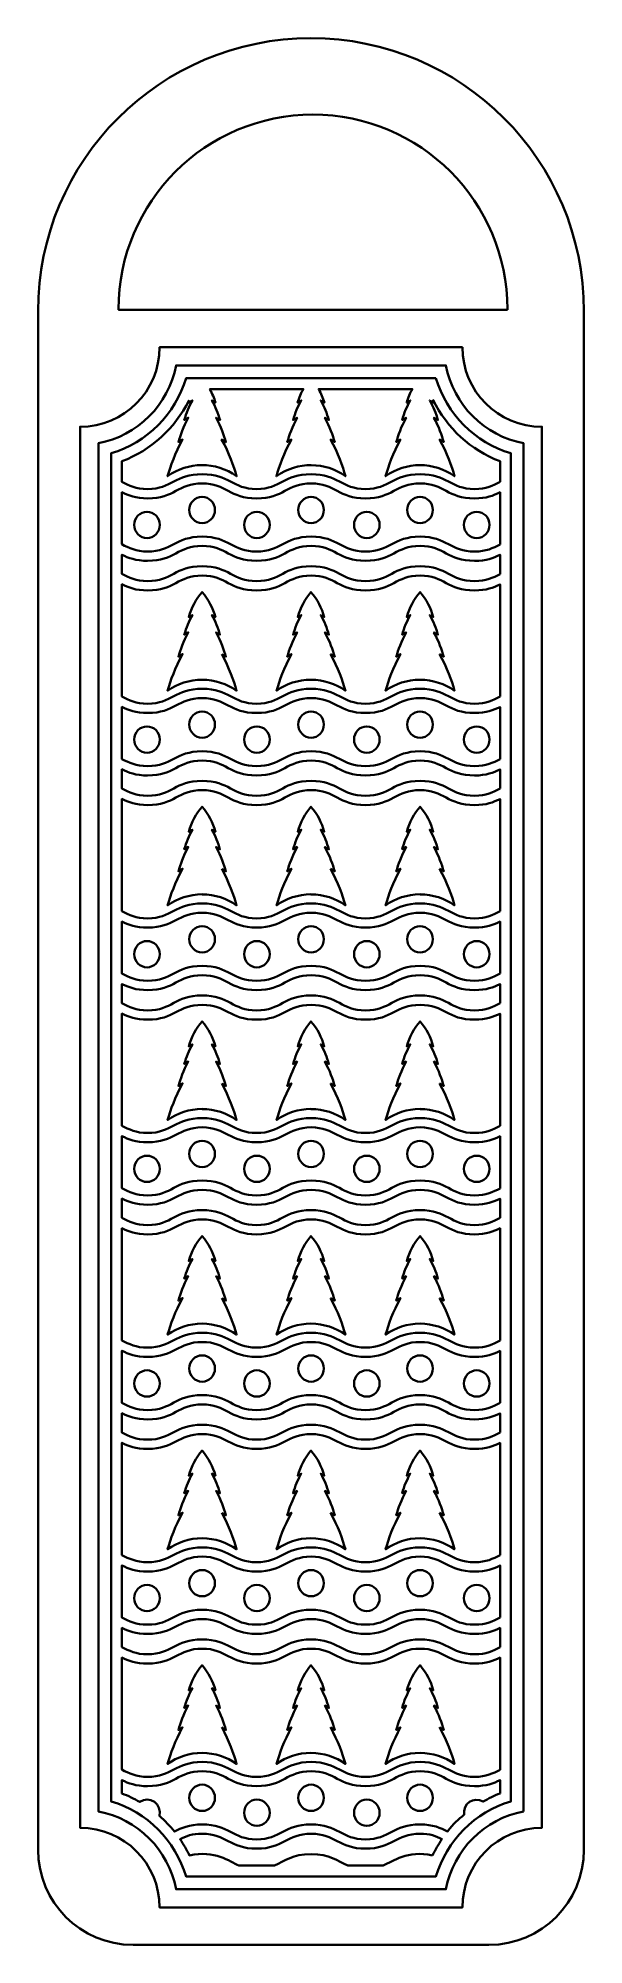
# Model space of a CAD drawing. Header units: inches. Extents: x 0.07 to 0.93, y -3 to 0.
import ezdxf

# ---------------------------------------------------------------- set-up
doc = ezdxf.new("R2010")
doc.units = ezdxf.units.IN
doc.header["$MEASUREMENT"] = 0
doc.layers.add('10 Christmas Keychain', color=7, linetype='Continuous', lineweight=0)

msp = doc.modelspace()

# ---------------------------------------------------------------- linework, layer by layer
at = {"layer": '10 Christmas Keychain', "color": 240, "lineweight": 35, "true_color": 0xe6203f}
for points, knots in [([(0.5, 0), (0.5, 0), (0.5, 0), (0.5, 0), (0.2628, 0), (0.0705, -0.1923), (0.0705, -0.4295), (0.0705, -0.4295), (0.0705, -2.8506), (0.0705, -2.8506), (0.0705, -2.9331), (0.1374, -3), (0.2199, -3), (0.2199, -3), (0.7801, -3), (0.7801, -3), (0.8626, -3), (0.9295, -2.9331), (0.9295, -2.8506), (0.9295, -2.8506), (0.9295, -0.4295), (0.9295, -0.4295), (0.9295, -0.1923), (0.7372, 0), (0.5, 0)], [0, 0, 0, 0, 1, 1, 1, 2, 2, 2, 3, 3, 3, 4, 4, 4, 5, 5, 5, 6, 6, 6, 7, 7, 7, 8, 8, 8, 8]), ([(0.8091, -0.4274), (0.8091, -0.4274), (0.1971, -0.4274), (0.1971, -0.4274), (0.1971, -0.427), (0.1971, -0.4267), (0.1971, -0.4263), (0.1971, -0.2573), (0.3341, -0.1203), (0.5031, -0.1203), (0.6721, -0.1203), (0.8091, -0.2573), (0.8091, -0.4263), (0.8091, -0.4267), (0.8091, -0.427), (0.8091, -0.4274)], [0, 0, 0, 0, 1, 1, 1, 2, 2, 2, 3, 3, 3, 4, 4, 4, 5, 5, 5, 5])]:
    msp.add_open_spline(points, degree=3, knots=knots, dxfattribs=at)
at = {"layer": '10 Christmas Keychain', "color": 18, "lineweight": 35, "true_color": 0x000000}
for points, knots in [([(0.7383, -0.4864), (0.7383, -0.4864), (0.2617, -0.4864), (0.2617, -0.4864), (0.2617, -0.5554), (0.2057, -0.6115), (0.1367, -0.6115), (0.1367, -0.6115), (0.1367, -2.8158), (0.1367, -2.8158), (0.2057, -2.8158), (0.2617, -2.8719), (0.2617, -2.941), (0.2617, -2.941), (0.7383, -2.941), (0.7383, -2.941), (0.7383, -2.8719), (0.7943, -2.8158), (0.8633, -2.8158), (0.8633, -2.8158), (0.8633, -0.6115), (0.8633, -0.6115), (0.7943, -0.6115), (0.7383, -0.5554), (0.7383, -0.4864)], [0, 0, 0, 0, 1, 1, 1, 2, 2, 2, 3, 3, 3, 4, 4, 4, 5, 5, 5, 6, 6, 6, 7, 7, 7, 8, 8, 8, 8]), ([(0.8347, -2.79), (0.7729, -2.8017), (0.7242, -2.8506), (0.7124, -2.9124), (0.7124, -2.9124), (0.2876, -2.9124), (0.2876, -2.9124), (0.2758, -2.8506), (0.2271, -2.8017), (0.1653, -2.79), (0.1653, -2.79), (0.1653, -0.6374), (0.1653, -0.6374), (0.2271, -0.6257), (0.2758, -0.5768), (0.2876, -0.515), (0.2876, -0.515), (0.7124, -0.515), (0.7124, -0.515), (0.7242, -0.5768), (0.7729, -0.6257), (0.8347, -0.6374), (0.8347, -0.6374), (0.8347, -2.79), (0.8347, -2.79)], [0, 0, 0, 0, 1, 1, 1, 2, 2, 2, 3, 3, 3, 4, 4, 4, 5, 5, 5, 6, 6, 6, 7, 7, 7, 8, 8, 8, 8]), ([(0.6967, -0.535), (0.6967, -0.535), (0.3033, -0.535), (0.3033, -0.535), (0.2868, -0.5915), (0.2418, -0.6365), (0.1853, -0.6532), (0.1853, -0.6532), (0.1853, -2.7743), (0.1853, -2.7743), (0.2418, -2.7908), (0.2868, -2.8358), (0.3033, -2.8924), (0.3033, -2.8924), (0.6967, -2.8924), (0.6967, -2.8924), (0.7132, -2.8358), (0.7582, -2.7908), (0.8147, -2.7743), (0.8147, -2.7743), (0.8147, -0.6532), (0.8147, -0.6532), (0.7582, -0.6365), (0.7132, -0.5915), (0.6967, -0.535)], [0, 0, 0, 0, 1, 1, 1, 2, 2, 2, 3, 3, 3, 4, 4, 4, 5, 5, 5, 6, 6, 6, 7, 7, 7, 8, 8, 8, 8]), ([(0.7975, -0.6983), (0.7865, -0.704), (0.7758, -0.7094), (0.7574, -0.7094), (0.719, -0.7094), (0.7144, -0.6861), (0.6717, -0.6861), (0.6288, -0.6861), (0.6243, -0.7094), (0.5858, -0.7094), (0.5476, -0.7094), (0.5429, -0.6861), (0.5001, -0.6861), (0.4572, -0.6861), (0.4528, -0.7094), (0.4144, -0.7094), (0.3761, -0.7094), (0.3715, -0.6861), (0.3288, -0.6861), (0.2858, -0.6861), (0.2812, -0.7094), (0.2429, -0.7094), (0.2243, -0.7094), (0.2136, -0.7039), (0.2025, -0.6982), (0.2025, -0.6982), (0.2025, -0.6656), (0.2025, -0.6656), (0.2482, -0.6485), (0.286, -0.6139), (0.3075, -0.5706), (0.3075, -0.5715), (0.3076, -0.5726), (0.3078, -0.5733), (0.3089, -0.5725), (0.3107, -0.5713), (0.3133, -0.5701), (0.3079, -0.5797), (0.3036, -0.5901), (0.3006, -0.601), (0.3018, -0.6), (0.3039, -0.5986), (0.3068, -0.5972), (0.299, -0.6115), (0.2943, -0.6249), (0.2914, -0.6356), (0.2928, -0.6346), (0.295, -0.6331), (0.2979, -0.6315), (0.286, -0.6531), (0.2789, -0.6731), (0.2744, -0.6892), (0.3063, -0.6664), (0.3497, -0.6656), (0.3829, -0.6892), (0.3785, -0.6732), (0.3712, -0.6531), (0.3594, -0.6315), (0.3624, -0.6331), (0.3646, -0.6346), (0.366, -0.6356), (0.3631, -0.6249), (0.3583, -0.6115), (0.3506, -0.5972), (0.3533, -0.5986), (0.3554, -0.6), (0.3568, -0.601), (0.3538, -0.5904), (0.3496, -0.58), (0.344, -0.5701), (0.3467, -0.5713), (0.3485, -0.5725), (0.3496, -0.5733), (0.3476, -0.566), (0.3444, -0.559), (0.3408, -0.5522), (0.3408, -0.5522), (0.4878, -0.5522), (0.4878, -0.5522), (0.4843, -0.5589), (0.4811, -0.5658), (0.479, -0.5733), (0.4801, -0.5725), (0.4821, -0.5713), (0.4846, -0.5701), (0.4792, -0.5797), (0.4749, -0.5901), (0.4719, -0.601), (0.4732, -0.6), (0.4753, -0.5986), (0.4781, -0.5972), (0.4704, -0.6115), (0.4657, -0.6249), (0.4626, -0.6356), (0.4642, -0.6346), (0.4662, -0.6331), (0.4692, -0.6315), (0.4574, -0.6531), (0.4501, -0.6731), (0.4457, -0.6892), (0.4789, -0.6656), (0.5225, -0.6665), (0.5542, -0.6892), (0.5499, -0.6732), (0.5426, -0.6531), (0.5308, -0.6315), (0.5338, -0.6331), (0.5358, -0.6346), (0.5374, -0.6356), (0.5343, -0.6249), (0.5296, -0.6115), (0.5219, -0.5972), (0.5247, -0.5986), (0.5268, -0.6), (0.5281, -0.601), (0.5251, -0.5904), (0.521, -0.58), (0.5154, -0.5701), (0.5179, -0.5713), (0.5199, -0.5725), (0.521, -0.5733), (0.5189, -0.566), (0.5158, -0.559), (0.5122, -0.5522), (0.5122, -0.5522), (0.6594, -0.5522), (0.6594, -0.5522), (0.6558, -0.5589), (0.6528, -0.5658), (0.6507, -0.5733), (0.6518, -0.5725), (0.6536, -0.5713), (0.6562, -0.5701), (0.6508, -0.5797), (0.6465, -0.5901), (0.6435, -0.601), (0.6449, -0.6), (0.6469, -0.5986), (0.6497, -0.5972), (0.6419, -0.6115), (0.6372, -0.6249), (0.6343, -0.6356), (0.6357, -0.6346), (0.6379, -0.6331), (0.6408, -0.6315), (0.629, -0.6531), (0.6218, -0.6731), (0.6174, -0.6892), (0.6496, -0.6661), (0.6935, -0.666), (0.7258, -0.6892), (0.7214, -0.6732), (0.7143, -0.6531), (0.7024, -0.6315), (0.7053, -0.6331), (0.7075, -0.6346), (0.7089, -0.6356), (0.706, -0.6249), (0.7012, -0.6115), (0.6935, -0.5972), (0.6962, -0.5986), (0.6985, -0.6), (0.6997, -0.601), (0.6968, -0.5904), (0.6925, -0.58), (0.6869, -0.5701), (0.6896, -0.5713), (0.6914, -0.5725), (0.6925, -0.5733), (0.6925, -0.5722), (0.6925, -0.571), (0.6924, -0.5696), (0.7139, -0.6135), (0.7515, -0.6485), (0.7975, -0.6656), (0.7975, -0.6656), (0.7975, -0.6983), (0.7975, -0.6983)], [0, 0, 0, 0, 1, 1, 1, 2, 2, 2, 3, 3, 3, 4, 4, 4, 5, 5, 5, 6, 6, 6, 7, 7, 7, 8, 8, 8, 9, 9, 9, 10, 10, 10, 11, 11, 11, 12, 12, 12, 13, 13, 13, 14, 14, 14, 15, 15, 15, 16, 16, 16, 17, 17, 17, 18, 18, 18, 19, 19, 19, 20, 20, 20, 21, 21, 21, 22, 22, 22, 23, 23, 23, 24, 24, 24, 25, 25, 25, 26, 26, 26, 27, 27, 27, 28, 28, 28, 29, 29, 29, 30, 30, 30, 31, 31, 31, 32, 32, 32, 33, 33, 33, 34, 34, 34, 35, 35, 35, 36, 36, 36, 37, 37, 37, 38, 38, 38, 39, 39, 39, 40, 40, 40, 41, 41, 41, 42, 42, 42, 43, 43, 43, 44, 44, 44, 45, 45, 45, 46, 46, 46, 47, 47, 47, 48, 48, 48, 49, 49, 49, 50, 50, 50, 51, 51, 51, 52, 52, 52, 53, 53, 53, 54, 54, 54, 55, 55, 55, 56, 56, 56, 57, 57, 57, 58, 58, 58, 59, 59, 59, 59]), ([(0.7975, -0.7967), (0.7865, -0.8022), (0.7758, -0.8078), (0.7574, -0.8078), (0.719, -0.8078), (0.7144, -0.7844), (0.6717, -0.7843), (0.6288, -0.7844), (0.6243, -0.8078), (0.5858, -0.8078), (0.5475, -0.8078), (0.5431, -0.7844), (0.5001, -0.7843), (0.4572, -0.7844), (0.4528, -0.8078), (0.4144, -0.8078), (0.3761, -0.8078), (0.3715, -0.7844), (0.3286, -0.7843), (0.2858, -0.7844), (0.2812, -0.8078), (0.2429, -0.8078), (0.2243, -0.8078), (0.2136, -0.8022), (0.2025, -0.7964), (0.2025, -0.7964), (0.2025, -0.7144), (0.2025, -0.7144), (0.2126, -0.7196), (0.224, -0.7242), (0.2429, -0.7242), (0.2856, -0.7242), (0.2904, -0.7007), (0.3286, -0.7007), (0.3671, -0.7007), (0.3715, -0.7242), (0.4144, -0.7242), (0.4571, -0.7242), (0.4619, -0.7007), (0.5001, -0.7007), (0.5386, -0.7007), (0.5431, -0.7242), (0.5858, -0.7242), (0.6285, -0.7242), (0.6333, -0.7007), (0.6717, -0.7007), (0.71, -0.7007), (0.7144, -0.7242), (0.7574, -0.7242), (0.7758, -0.7242), (0.7874, -0.7197), (0.7975, -0.7146), (0.7975, -0.7146), (0.7975, -0.7967), (0.7975, -0.7967)], [0, 0, 0, 0, 1, 1, 1, 2, 2, 2, 3, 3, 3, 4, 4, 4, 5, 5, 5, 6, 6, 6, 7, 7, 7, 8, 8, 8, 9, 9, 9, 10, 10, 10, 11, 11, 11, 12, 12, 12, 13, 13, 13, 14, 14, 14, 15, 15, 15, 16, 16, 16, 17, 17, 17, 18, 18, 18, 18]), ([(0.2621, -0.7659), (0.2621, -0.7773), (0.253, -0.7866), (0.2419, -0.7866), (0.2308, -0.7866), (0.2217, -0.7773), (0.2217, -0.7659), (0.2217, -0.7545), (0.2308, -0.7452), (0.2419, -0.7452), (0.253, -0.7452), (0.2621, -0.7545), (0.2621, -0.7659)], [0, 0, 0, 0, 1, 1, 1, 2, 2, 2, 3, 3, 3, 4, 4, 4, 4]), ([(0.3488, -0.7424), (0.3488, -0.7538), (0.3398, -0.7631), (0.3287, -0.7631), (0.3175, -0.7631), (0.3085, -0.7538), (0.3085, -0.7424), (0.3085, -0.731), (0.3175, -0.7217), (0.3287, -0.7217), (0.3398, -0.7217), (0.3488, -0.731), (0.3488, -0.7424)], [0, 0, 0, 0, 1, 1, 1, 2, 2, 2, 3, 3, 3, 4, 4, 4, 4]), ([(0.435, -0.7659), (0.435, -0.7773), (0.426, -0.7866), (0.4149, -0.7866), (0.4037, -0.7866), (0.3947, -0.7773), (0.3947, -0.7659), (0.3947, -0.7545), (0.4037, -0.7452), (0.4149, -0.7452), (0.426, -0.7452), (0.435, -0.7545), (0.435, -0.7659)], [0, 0, 0, 0, 1, 1, 1, 2, 2, 2, 3, 3, 3, 4, 4, 4, 4]), ([(0.5203, -0.7424), (0.5203, -0.7538), (0.5113, -0.7631), (0.5001, -0.7631), (0.489, -0.7631), (0.48, -0.7538), (0.48, -0.7424), (0.48, -0.731), (0.489, -0.7217), (0.5001, -0.7217), (0.5113, -0.7217), (0.5203, -0.731), (0.5203, -0.7424)], [0, 0, 0, 0, 1, 1, 1, 2, 2, 2, 3, 3, 3, 4, 4, 4, 4]), ([(0.608, -0.7659), (0.608, -0.7773), (0.599, -0.7866), (0.5878, -0.7866), (0.5767, -0.7866), (0.5677, -0.7773), (0.5677, -0.7659), (0.5677, -0.7545), (0.5767, -0.7452), (0.5878, -0.7452), (0.599, -0.7452), (0.608, -0.7545), (0.608, -0.7659)], [0, 0, 0, 0, 1, 1, 1, 2, 2, 2, 3, 3, 3, 4, 4, 4, 4]), ([(0.6918, -0.7424), (0.6918, -0.7538), (0.6827, -0.7631), (0.6716, -0.7631), (0.6605, -0.7631), (0.6514, -0.7538), (0.6514, -0.7424), (0.6514, -0.731), (0.6605, -0.7217), (0.6716, -0.7217), (0.6827, -0.7217), (0.6918, -0.731), (0.6918, -0.7424)], [0, 0, 0, 0, 1, 1, 1, 2, 2, 2, 3, 3, 3, 4, 4, 4, 4]), ([(0.7608, -0.7452), (0.772, -0.7452), (0.781, -0.7545), (0.781, -0.7659), (0.781, -0.7773), (0.7719, -0.7866), (0.7608, -0.7866), (0.7497, -0.7866), (0.7406, -0.7773), (0.7406, -0.7659), (0.7406, -0.7545), (0.7497, -0.7452), (0.7608, -0.7452)], [0, 0, 0, 0, 1, 1, 1, 2, 2, 2, 3, 3, 3, 4, 4, 4, 4]), ([(0.7975, -0.8432), (0.7865, -0.8489), (0.7758, -0.8543), (0.7574, -0.8543), (0.719, -0.8543), (0.7144, -0.831), (0.6717, -0.8308), (0.6288, -0.831), (0.6243, -0.8543), (0.5858, -0.8543), (0.5476, -0.8543), (0.5429, -0.831), (0.5001, -0.8308), (0.4572, -0.831), (0.4528, -0.8543), (0.4144, -0.8543), (0.3761, -0.8543), (0.3715, -0.831), (0.3286, -0.8308), (0.2858, -0.831), (0.2812, -0.8543), (0.2429, -0.8543), (0.2243, -0.8543), (0.2136, -0.8487), (0.2025, -0.8431), (0.2025, -0.8431), (0.2025, -0.8128), (0.2025, -0.8128), (0.2126, -0.8178), (0.224, -0.8224), (0.2429, -0.8224), (0.2856, -0.8224), (0.2904, -0.799), (0.3286, -0.7989), (0.3671, -0.799), (0.3715, -0.8224), (0.4144, -0.8224), (0.4571, -0.8224), (0.4619, -0.799), (0.5001, -0.7989), (0.5386, -0.799), (0.5431, -0.8224), (0.5858, -0.8224), (0.6285, -0.8224), (0.6333, -0.799), (0.6717, -0.7989), (0.71, -0.799), (0.7144, -0.8224), (0.7574, -0.8224), (0.7758, -0.8224), (0.7874, -0.8179), (0.7975, -0.8129), (0.7975, -0.8129), (0.7975, -0.8432), (0.7975, -0.8432)], [0, 0, 0, 0, 1, 1, 1, 2, 2, 2, 3, 3, 3, 4, 4, 4, 5, 5, 5, 6, 6, 6, 7, 7, 7, 8, 8, 8, 9, 9, 9, 10, 10, 10, 11, 11, 11, 12, 12, 12, 13, 13, 13, 14, 14, 14, 15, 15, 15, 16, 16, 16, 17, 17, 17, 18, 18, 18, 18]), ([(0.7975, -1.036), (0.7865, -1.0417), (0.7758, -1.0472), (0.7574, -1.0472), (0.719, -1.0472), (0.7144, -1.0237), (0.6717, -1.0237), (0.6288, -1.0237), (0.6243, -1.0472), (0.5858, -1.0472), (0.5476, -1.0472), (0.5429, -1.0237), (0.5001, -1.0237), (0.4572, -1.0237), (0.4528, -1.0472), (0.4144, -1.0472), (0.3761, -1.0472), (0.3715, -1.0237), (0.3288, -1.0237), (0.2858, -1.0237), (0.2812, -1.0472), (0.2429, -1.0472), (0.2243, -1.0472), (0.2136, -1.0415), (0.2025, -1.0358), (0.2025, -1.0358), (0.2025, -0.8593), (0.2025, -0.8593), (0.2126, -0.8644), (0.224, -0.869), (0.2429, -0.869), (0.2856, -0.869), (0.2904, -0.8456), (0.3288, -0.8456), (0.3671, -0.8456), (0.3715, -0.869), (0.4144, -0.869), (0.4571, -0.869), (0.4619, -0.8456), (0.5001, -0.8456), (0.5386, -0.8456), (0.5431, -0.869), (0.5858, -0.869), (0.6286, -0.869), (0.6332, -0.8456), (0.6717, -0.8456), (0.71, -0.8456), (0.7144, -0.869), (0.7574, -0.869), (0.7758, -0.869), (0.7874, -0.8646), (0.7975, -0.8594), (0.7975, -0.8594), (0.7975, -1.036), (0.7975, -1.036)], [0, 0, 0, 0, 1, 1, 1, 2, 2, 2, 3, 3, 3, 4, 4, 4, 5, 5, 5, 6, 6, 6, 7, 7, 7, 8, 8, 8, 9, 9, 9, 10, 10, 10, 11, 11, 11, 12, 12, 12, 13, 13, 13, 14, 14, 14, 15, 15, 15, 16, 16, 16, 17, 17, 17, 18, 18, 18, 18]), ([(0.3595, -0.9692), (0.3713, -0.9908), (0.3785, -1.0108), (0.3829, -1.0268), (0.3677, -1.0161), (0.3486, -1.0095), (0.3287, -1.0095), (0.3287, -1.0095), (0.3287, -1.0094), (0.3287, -1.0094), (0.3086, -1.0094), (0.2896, -1.0161), (0.2744, -1.0268), (0.2789, -1.0108), (0.286, -0.9907), (0.2979, -0.9692), (0.295, -0.9708), (0.2928, -0.9722), (0.2914, -0.9732), (0.2943, -0.9626), (0.299, -0.9492), (0.3068, -0.9349), (0.304, -0.9363), (0.3019, -0.9377), (0.3006, -0.9386), (0.3036, -0.9278), (0.3079, -0.9175), (0.3133, -0.9078), (0.3107, -0.909), (0.3088, -0.9102), (0.3077, -0.911), (0.3119, -0.896), (0.3192, -0.8826), (0.3287, -0.8716), (0.3287, -0.8716), (0.3287, -0.8716), (0.3287, -0.8716), (0.3387, -0.8833), (0.3457, -0.8968), (0.3496, -0.911), (0.3485, -0.9102), (0.3466, -0.909), (0.344, -0.9078), (0.3496, -0.9177), (0.3538, -0.9281), (0.3567, -0.9387), (0.3555, -0.9377), (0.3534, -0.9364), (0.3506, -0.9349), (0.3583, -0.9493), (0.363, -0.9626), (0.366, -0.9733), (0.3645, -0.9722), (0.3623, -0.9708), (0.3595, -0.9692)], [0, 0, 0, 0, 1, 1, 1, 2, 2, 2, 3, 3, 3, 4, 4, 4, 5, 5, 5, 6, 6, 6, 7, 7, 7, 8, 8, 8, 9, 9, 9, 10, 10, 10, 11, 11, 11, 12, 12, 12, 13, 13, 13, 14, 14, 14, 15, 15, 15, 16, 16, 16, 17, 17, 17, 18, 18, 18, 18]), ([(0.5308, -0.9692), (0.5426, -0.9908), (0.5498, -1.0108), (0.5542, -1.0268), (0.539, -1.0161), (0.52, -1.0095), (0.5, -1.0095), (0.5, -1.0095), (0.5, -1.0094), (0.5, -1.0094), (0.48, -1.0094), (0.4609, -1.0161), (0.4458, -1.0268), (0.4502, -1.0108), (0.4574, -0.9907), (0.4692, -0.9692), (0.4663, -0.9708), (0.4641, -0.9722), (0.4627, -0.9732), (0.4657, -0.9626), (0.4704, -0.9492), (0.4781, -0.9349), (0.4753, -0.9363), (0.4732, -0.9377), (0.4719, -0.9386), (0.4749, -0.9278), (0.4792, -0.9175), (0.4846, -0.9078), (0.4821, -0.909), (0.4802, -0.9102), (0.4791, -0.911), (0.4832, -0.896), (0.4905, -0.8826), (0.5, -0.8716), (0.5, -0.8716), (0.5, -0.8716), (0.5, -0.8716), (0.51, -0.8833), (0.517, -0.8968), (0.5209, -0.911), (0.5198, -0.9102), (0.518, -0.909), (0.5154, -0.9078), (0.5209, -0.9177), (0.5252, -0.9281), (0.5281, -0.9387), (0.5268, -0.9377), (0.5247, -0.9364), (0.5219, -0.9349), (0.5296, -0.9493), (0.5344, -0.9626), (0.5373, -0.9733), (0.5359, -0.9722), (0.5337, -0.9708), (0.5308, -0.9692)], [0, 0, 0, 0, 1, 1, 1, 2, 2, 2, 3, 3, 3, 4, 4, 4, 5, 5, 5, 6, 6, 6, 7, 7, 7, 8, 8, 8, 9, 9, 9, 10, 10, 10, 11, 11, 11, 12, 12, 12, 13, 13, 13, 14, 14, 14, 15, 15, 15, 16, 16, 16, 17, 17, 17, 18, 18, 18, 18]), ([(0.7024, -0.9692), (0.7142, -0.9908), (0.7214, -1.0108), (0.7258, -1.0268), (0.7106, -1.0161), (0.6916, -1.0095), (0.6716, -1.0095), (0.6716, -1.0095), (0.6716, -1.0094), (0.6716, -1.0094), (0.6516, -1.0094), (0.6325, -1.0161), (0.6174, -1.0268), (0.6218, -1.0108), (0.629, -0.9907), (0.6408, -0.9692), (0.6379, -0.9708), (0.6357, -0.9722), (0.6343, -0.9732), (0.6373, -0.9626), (0.642, -0.9492), (0.6497, -0.9349), (0.6469, -0.9363), (0.6448, -0.9377), (0.6435, -0.9386), (0.6465, -0.9278), (0.6508, -0.9175), (0.6562, -0.9078), (0.6537, -0.909), (0.6518, -0.9102), (0.6507, -0.911), (0.6548, -0.896), (0.6621, -0.8826), (0.6716, -0.8716), (0.6716, -0.8716), (0.6716, -0.8716), (0.6716, -0.8716), (0.6816, -0.8833), (0.6886, -0.8968), (0.6925, -0.911), (0.6914, -0.9102), (0.6896, -0.909), (0.687, -0.9078), (0.6925, -0.9177), (0.6968, -0.9281), (0.6997, -0.9387), (0.6984, -0.9377), (0.6963, -0.9364), (0.6935, -0.9349), (0.7012, -0.9493), (0.706, -0.9626), (0.7089, -0.9733), (0.7075, -0.9722), (0.7053, -0.9708), (0.7024, -0.9692)], [0, 0, 0, 0, 1, 1, 1, 2, 2, 2, 3, 3, 3, 4, 4, 4, 5, 5, 5, 6, 6, 6, 7, 7, 7, 8, 8, 8, 9, 9, 9, 10, 10, 10, 11, 11, 11, 12, 12, 12, 13, 13, 13, 14, 14, 14, 15, 15, 15, 16, 16, 16, 17, 17, 17, 18, 18, 18, 18]), ([(0.7975, -1.1343), (0.7865, -1.14), (0.7758, -1.1454), (0.7574, -1.1454), (0.719, -1.1454), (0.7144, -1.1221), (0.6717, -1.1221), (0.6288, -1.1221), (0.6243, -1.1454), (0.5858, -1.1454), (0.5476, -1.1454), (0.5429, -1.1221), (0.5001, -1.1221), (0.4572, -1.1221), (0.4528, -1.1454), (0.4144, -1.1454), (0.3761, -1.1454), (0.3715, -1.1221), (0.3286, -1.1221), (0.2858, -1.1221), (0.2812, -1.1454), (0.2429, -1.1454), (0.2243, -1.1454), (0.2136, -1.1399), (0.2025, -1.1342), (0.2025, -1.1342), (0.2025, -1.0522), (0.2025, -1.0522), (0.2126, -1.0572), (0.224, -1.0618), (0.2429, -1.0618), (0.2856, -1.0618), (0.2904, -1.0385), (0.3286, -1.0383), (0.3671, -1.0385), (0.3715, -1.0618), (0.4144, -1.0618), (0.4571, -1.0618), (0.4619, -1.0385), (0.5001, -1.0383), (0.5386, -1.0385), (0.5431, -1.0618), (0.5858, -1.0618), (0.6285, -1.0618), (0.6333, -1.0385), (0.6717, -1.0383), (0.71, -1.0385), (0.7144, -1.0618), (0.7574, -1.0618), (0.7758, -1.0618), (0.7874, -1.0574), (0.7975, -1.0524), (0.7975, -1.0524), (0.7975, -1.1343), (0.7975, -1.1343)], [0, 0, 0, 0, 1, 1, 1, 2, 2, 2, 3, 3, 3, 4, 4, 4, 5, 5, 5, 6, 6, 6, 7, 7, 7, 8, 8, 8, 9, 9, 9, 10, 10, 10, 11, 11, 11, 12, 12, 12, 13, 13, 13, 14, 14, 14, 15, 15, 15, 16, 16, 16, 17, 17, 17, 18, 18, 18, 18]), ([(0.3488, -1.0801), (0.3488, -1.0915), (0.3398, -1.1008), (0.3287, -1.1008), (0.3175, -1.1008), (0.3085, -1.0915), (0.3085, -1.0801), (0.3085, -1.0687), (0.3175, -1.0594), (0.3287, -1.0594), (0.3398, -1.0594), (0.3488, -1.0687), (0.3488, -1.0801)], [0, 0, 0, 0, 1, 1, 1, 2, 2, 2, 3, 3, 3, 4, 4, 4, 4]), ([(0.5203, -1.0801), (0.5203, -1.0915), (0.5113, -1.1008), (0.5001, -1.1008), (0.489, -1.1008), (0.48, -1.0915), (0.48, -1.0801), (0.48, -1.0687), (0.489, -1.0594), (0.5001, -1.0594), (0.5113, -1.0594), (0.5203, -1.0687), (0.5203, -1.0801)], [0, 0, 0, 0, 1, 1, 1, 2, 2, 2, 3, 3, 3, 4, 4, 4, 4]), ([(0.6918, -1.0801), (0.6918, -1.0915), (0.6827, -1.1008), (0.6716, -1.1008), (0.6605, -1.1008), (0.6514, -1.0915), (0.6514, -1.0801), (0.6514, -1.0687), (0.6605, -1.0594), (0.6716, -1.0594), (0.6827, -1.0594), (0.6918, -1.0687), (0.6918, -1.0801)], [0, 0, 0, 0, 1, 1, 1, 2, 2, 2, 3, 3, 3, 4, 4, 4, 4]), ([(0.2621, -1.1036), (0.2621, -1.115), (0.253, -1.1243), (0.2419, -1.1243), (0.2308, -1.1243), (0.2217, -1.115), (0.2217, -1.1036), (0.2217, -1.0922), (0.2308, -1.0829), (0.2419, -1.0829), (0.253, -1.0829), (0.2621, -1.0922), (0.2621, -1.1036)], [0, 0, 0, 0, 1, 1, 1, 2, 2, 2, 3, 3, 3, 4, 4, 4, 4]), ([(0.435, -1.1036), (0.435, -1.115), (0.426, -1.1243), (0.4149, -1.1243), (0.4037, -1.1243), (0.3947, -1.115), (0.3947, -1.1036), (0.3947, -1.0922), (0.4037, -1.0829), (0.4149, -1.0829), (0.426, -1.0829), (0.435, -1.0922), (0.435, -1.1036)], [0, 0, 0, 0, 1, 1, 1, 2, 2, 2, 3, 3, 3, 4, 4, 4, 4]), ([(0.608, -1.1036), (0.608, -1.115), (0.599, -1.1243), (0.5878, -1.1243), (0.5767, -1.1243), (0.5677, -1.115), (0.5677, -1.1036), (0.5677, -1.0922), (0.5767, -1.0829), (0.5878, -1.0829), (0.599, -1.0829), (0.608, -1.0922), (0.608, -1.1036)], [0, 0, 0, 0, 1, 1, 1, 2, 2, 2, 3, 3, 3, 4, 4, 4, 4]), ([(0.7608, -1.0829), (0.772, -1.0829), (0.781, -1.0922), (0.781, -1.1036), (0.781, -1.115), (0.7719, -1.1243), (0.7608, -1.1243), (0.7497, -1.1243), (0.7406, -1.115), (0.7406, -1.1036), (0.7406, -1.0922), (0.7497, -1.0829), (0.7608, -1.0829)], [0, 0, 0, 0, 1, 1, 1, 2, 2, 2, 3, 3, 3, 4, 4, 4, 4]), ([(0.7975, -1.1808), (0.7865, -1.1865), (0.7758, -1.1921), (0.7574, -1.1921), (0.719, -1.1921), (0.7144, -1.1686), (0.6717, -1.1686), (0.6288, -1.1686), (0.6243, -1.1921), (0.5858, -1.1921), (0.5476, -1.1921), (0.5429, -1.1686), (0.5001, -1.1686), (0.4572, -1.1686), (0.4528, -1.1921), (0.4144, -1.1921), (0.3761, -1.1921), (0.3715, -1.1686), (0.3286, -1.1686), (0.2858, -1.1686), (0.2812, -1.1921), (0.2429, -1.1921), (0.2243, -1.1921), (0.2136, -1.1864), (0.2025, -1.1807), (0.2025, -1.1807), (0.2025, -1.1504), (0.2025, -1.1504), (0.2126, -1.1556), (0.224, -1.1601), (0.2429, -1.1601), (0.2856, -1.1601), (0.2904, -1.1367), (0.3286, -1.1367), (0.3671, -1.1367), (0.3715, -1.1601), (0.4144, -1.1601), (0.4571, -1.1601), (0.4619, -1.1367), (0.5001, -1.1367), (0.5386, -1.1367), (0.5431, -1.1601), (0.5858, -1.1601), (0.6285, -1.1601), (0.6333, -1.1367), (0.6717, -1.1367), (0.7083, -1.1367), (0.716, -1.1601), (0.7574, -1.1601), (0.7758, -1.1601), (0.7874, -1.1557), (0.7975, -1.1506), (0.7975, -1.1506), (0.7975, -1.1808), (0.7975, -1.1808)], [0, 0, 0, 0, 1, 1, 1, 2, 2, 2, 3, 3, 3, 4, 4, 4, 5, 5, 5, 6, 6, 6, 7, 7, 7, 8, 8, 8, 9, 9, 9, 10, 10, 10, 11, 11, 11, 12, 12, 12, 13, 13, 13, 14, 14, 14, 15, 15, 15, 16, 16, 16, 17, 17, 17, 18, 18, 18, 18]), ([(0.7975, -1.3737), (0.7865, -1.3794), (0.7758, -1.3849), (0.7574, -1.3849), (0.719, -1.3849), (0.7144, -1.3615), (0.6717, -1.3614), (0.6288, -1.3615), (0.6243, -1.3849), (0.5858, -1.3849), (0.5476, -1.3849), (0.5429, -1.3615), (0.5001, -1.3614), (0.4572, -1.3615), (0.4528, -1.3849), (0.4144, -1.3849), (0.3761, -1.3849), (0.3715, -1.3615), (0.3288, -1.3614), (0.2858, -1.3615), (0.2812, -1.3849), (0.2429, -1.3849), (0.2243, -1.3849), (0.2136, -1.3793), (0.2025, -1.3736), (0.2025, -1.3736), (0.2025, -1.1971), (0.2025, -1.1971), (0.2126, -1.2021), (0.224, -1.2067), (0.2429, -1.2067), (0.2856, -1.2067), (0.2904, -1.1833), (0.3288, -1.1832), (0.3671, -1.1833), (0.3715, -1.2067), (0.4144, -1.2067), (0.4571, -1.2067), (0.4619, -1.1833), (0.5001, -1.1832), (0.5386, -1.1833), (0.5431, -1.2067), (0.5858, -1.2067), (0.6271, -1.2067), (0.6344, -1.1833), (0.6717, -1.1832), (0.7082, -1.1832), (0.716, -1.2067), (0.7574, -1.2067), (0.7758, -1.2067), (0.7874, -1.2022), (0.7975, -1.1972), (0.7975, -1.1972), (0.7975, -1.3737), (0.7975, -1.3737)], [0, 0, 0, 0, 1, 1, 1, 2, 2, 2, 3, 3, 3, 4, 4, 4, 5, 5, 5, 6, 6, 6, 7, 7, 7, 8, 8, 8, 9, 9, 9, 10, 10, 10, 11, 11, 11, 12, 12, 12, 13, 13, 13, 14, 14, 14, 15, 15, 15, 16, 16, 16, 17, 17, 17, 18, 18, 18, 18]), ([(0.3595, -1.3069), (0.3713, -1.3285), (0.3785, -1.3485), (0.3829, -1.3645), (0.3677, -1.3538), (0.3486, -1.3472), (0.3287, -1.3472), (0.3287, -1.3472), (0.3287, -1.3471), (0.3287, -1.3471), (0.3086, -1.3471), (0.2896, -1.3538), (0.2744, -1.3645), (0.2789, -1.3485), (0.286, -1.3284), (0.2979, -1.3069), (0.295, -1.3085), (0.2928, -1.3099), (0.2914, -1.311), (0.2943, -1.3003), (0.299, -1.2869), (0.3068, -1.2726), (0.304, -1.274), (0.3019, -1.2754), (0.3006, -1.2763), (0.3036, -1.2655), (0.3079, -1.2552), (0.3133, -1.2455), (0.3107, -1.2467), (0.3088, -1.2479), (0.3077, -1.2487), (0.3119, -1.2337), (0.3192, -1.2204), (0.3287, -1.2093), (0.3287, -1.2093), (0.3287, -1.2093), (0.3287, -1.2093), (0.3387, -1.221), (0.3457, -1.2345), (0.3496, -1.2487), (0.3485, -1.2479), (0.3466, -1.2467), (0.344, -1.2455), (0.3496, -1.2554), (0.3538, -1.2658), (0.3567, -1.2764), (0.3555, -1.2755), (0.3534, -1.2741), (0.3506, -1.2726), (0.3583, -1.287), (0.363, -1.3003), (0.366, -1.311), (0.3645, -1.3099), (0.3623, -1.3085), (0.3595, -1.3069)], [0, 0, 0, 0, 1, 1, 1, 2, 2, 2, 3, 3, 3, 4, 4, 4, 5, 5, 5, 6, 6, 6, 7, 7, 7, 8, 8, 8, 9, 9, 9, 10, 10, 10, 11, 11, 11, 12, 12, 12, 13, 13, 13, 14, 14, 14, 15, 15, 15, 16, 16, 16, 17, 17, 17, 18, 18, 18, 18]), ([(0.5308, -1.3069), (0.5426, -1.3285), (0.5498, -1.3485), (0.5542, -1.3645), (0.539, -1.3538), (0.52, -1.3472), (0.5, -1.3472), (0.5, -1.3472), (0.5, -1.3471), (0.5, -1.3471), (0.48, -1.3471), (0.4609, -1.3538), (0.4458, -1.3645), (0.4502, -1.3485), (0.4574, -1.3284), (0.4692, -1.3069), (0.4663, -1.3085), (0.4641, -1.3099), (0.4627, -1.311), (0.4657, -1.3003), (0.4704, -1.2869), (0.4781, -1.2726), (0.4753, -1.274), (0.4732, -1.2754), (0.4719, -1.2763), (0.4749, -1.2655), (0.4792, -1.2552), (0.4846, -1.2455), (0.4821, -1.2467), (0.4802, -1.2479), (0.4791, -1.2487), (0.4832, -1.2337), (0.4905, -1.2204), (0.5, -1.2093), (0.5, -1.2093), (0.5, -1.2093), (0.5, -1.2093), (0.51, -1.221), (0.517, -1.2345), (0.5209, -1.2487), (0.5198, -1.2479), (0.518, -1.2467), (0.5154, -1.2455), (0.5209, -1.2554), (0.5252, -1.2658), (0.5281, -1.2764), (0.5268, -1.2755), (0.5247, -1.2741), (0.5219, -1.2726), (0.5296, -1.287), (0.5344, -1.3003), (0.5373, -1.311), (0.5359, -1.3099), (0.5337, -1.3085), (0.5308, -1.3069)], [0, 0, 0, 0, 1, 1, 1, 2, 2, 2, 3, 3, 3, 4, 4, 4, 5, 5, 5, 6, 6, 6, 7, 7, 7, 8, 8, 8, 9, 9, 9, 10, 10, 10, 11, 11, 11, 12, 12, 12, 13, 13, 13, 14, 14, 14, 15, 15, 15, 16, 16, 16, 17, 17, 17, 18, 18, 18, 18]), ([(0.7024, -1.3069), (0.7142, -1.3285), (0.7214, -1.3485), (0.7258, -1.3645), (0.7106, -1.3538), (0.6916, -1.3472), (0.6716, -1.3472), (0.6716, -1.3472), (0.6716, -1.3471), (0.6716, -1.3471), (0.6516, -1.3471), (0.6325, -1.3538), (0.6174, -1.3645), (0.6218, -1.3485), (0.629, -1.3284), (0.6408, -1.3069), (0.6379, -1.3085), (0.6357, -1.3099), (0.6343, -1.311), (0.6373, -1.3003), (0.642, -1.2869), (0.6497, -1.2726), (0.6469, -1.274), (0.6448, -1.2754), (0.6435, -1.2763), (0.6465, -1.2655), (0.6508, -1.2552), (0.6562, -1.2455), (0.6537, -1.2467), (0.6518, -1.2479), (0.6507, -1.2487), (0.6548, -1.2337), (0.6621, -1.2204), (0.6716, -1.2093), (0.6716, -1.2093), (0.6716, -1.2093), (0.6716, -1.2093), (0.6816, -1.221), (0.6886, -1.2345), (0.6925, -1.2487), (0.6914, -1.2479), (0.6896, -1.2467), (0.687, -1.2455), (0.6925, -1.2554), (0.6968, -1.2658), (0.6997, -1.2764), (0.6984, -1.2755), (0.6963, -1.2741), (0.6935, -1.2726), (0.7012, -1.287), (0.706, -1.3003), (0.7089, -1.311), (0.7075, -1.3099), (0.7053, -1.3085), (0.7024, -1.3069)], [0, 0, 0, 0, 1, 1, 1, 2, 2, 2, 3, 3, 3, 4, 4, 4, 5, 5, 5, 6, 6, 6, 7, 7, 7, 8, 8, 8, 9, 9, 9, 10, 10, 10, 11, 11, 11, 12, 12, 12, 13, 13, 13, 14, 14, 14, 15, 15, 15, 16, 16, 16, 17, 17, 17, 18, 18, 18, 18]), ([(0.7975, -1.4719), (0.7865, -1.4776), (0.7758, -1.4832), (0.7574, -1.4832), (0.719, -1.4832), (0.7144, -1.4599), (0.6717, -1.4597), (0.6288, -1.4599), (0.6243, -1.4832), (0.5858, -1.4832), (0.5476, -1.4832), (0.5429, -1.4599), (0.5001, -1.4597), (0.4572, -1.4599), (0.4528, -1.4832), (0.4144, -1.4832), (0.3761, -1.4832), (0.3715, -1.4599), (0.3286, -1.4597), (0.2858, -1.4599), (0.2812, -1.4832), (0.2429, -1.4832), (0.2243, -1.4832), (0.2136, -1.4775), (0.2025, -1.4718), (0.2025, -1.4718), (0.2025, -1.3899), (0.2025, -1.3899), (0.2126, -1.395), (0.224, -1.3994), (0.2429, -1.3994), (0.2856, -1.3994), (0.2904, -1.3761), (0.3286, -1.3761), (0.3671, -1.3761), (0.3715, -1.3994), (0.4144, -1.3994), (0.4571, -1.3994), (0.4619, -1.3761), (0.5001, -1.3761), (0.5386, -1.3761), (0.5431, -1.3994), (0.5858, -1.3994), (0.6285, -1.3994), (0.6333, -1.3761), (0.6717, -1.3761), (0.71, -1.3761), (0.7144, -1.3994), (0.7574, -1.3994), (0.776, -1.3994), (0.7874, -1.395), (0.7975, -1.39), (0.7975, -1.39), (0.7975, -1.4719), (0.7975, -1.4719)], [0, 0, 0, 0, 1, 1, 1, 2, 2, 2, 3, 3, 3, 4, 4, 4, 5, 5, 5, 6, 6, 6, 7, 7, 7, 8, 8, 8, 9, 9, 9, 10, 10, 10, 11, 11, 11, 12, 12, 12, 13, 13, 13, 14, 14, 14, 15, 15, 15, 16, 16, 16, 17, 17, 17, 18, 18, 18, 18]), ([(0.3488, -1.4178), (0.3488, -1.4292), (0.3398, -1.4385), (0.3287, -1.4385), (0.3175, -1.4385), (0.3085, -1.4292), (0.3085, -1.4178), (0.3085, -1.4064), (0.3175, -1.3971), (0.3287, -1.3971), (0.3398, -1.3971), (0.3488, -1.4064), (0.3488, -1.4178)], [0, 0, 0, 0, 1, 1, 1, 2, 2, 2, 3, 3, 3, 4, 4, 4, 4]), ([(0.5203, -1.4178), (0.5203, -1.4292), (0.5113, -1.4385), (0.5001, -1.4385), (0.489, -1.4385), (0.48, -1.4292), (0.48, -1.4178), (0.48, -1.4064), (0.489, -1.3971), (0.5001, -1.3971), (0.5113, -1.3971), (0.5203, -1.4064), (0.5203, -1.4178)], [0, 0, 0, 0, 1, 1, 1, 2, 2, 2, 3, 3, 3, 4, 4, 4, 4]), ([(0.6918, -1.4178), (0.6918, -1.4292), (0.6827, -1.4385), (0.6716, -1.4385), (0.6605, -1.4385), (0.6514, -1.4292), (0.6514, -1.4178), (0.6514, -1.4064), (0.6605, -1.3971), (0.6716, -1.3971), (0.6827, -1.3971), (0.6918, -1.4064), (0.6918, -1.4178)], [0, 0, 0, 0, 1, 1, 1, 2, 2, 2, 3, 3, 3, 4, 4, 4, 4]), ([(0.2621, -1.4413), (0.2621, -1.4527), (0.253, -1.462), (0.2419, -1.462), (0.2308, -1.462), (0.2217, -1.4527), (0.2217, -1.4413), (0.2217, -1.4299), (0.2308, -1.4206), (0.2419, -1.4206), (0.253, -1.4206), (0.2621, -1.4299), (0.2621, -1.4413)], [0, 0, 0, 0, 1, 1, 1, 2, 2, 2, 3, 3, 3, 4, 4, 4, 4]), ([(0.435, -1.4413), (0.435, -1.4527), (0.426, -1.462), (0.4149, -1.462), (0.4037, -1.462), (0.3947, -1.4527), (0.3947, -1.4413), (0.3947, -1.4299), (0.4037, -1.4206), (0.4149, -1.4206), (0.426, -1.4206), (0.435, -1.4299), (0.435, -1.4413)], [0, 0, 0, 0, 1, 1, 1, 2, 2, 2, 3, 3, 3, 4, 4, 4, 4]), ([(0.608, -1.4413), (0.608, -1.4527), (0.599, -1.462), (0.5878, -1.462), (0.5767, -1.462), (0.5677, -1.4527), (0.5677, -1.4413), (0.5677, -1.4299), (0.5767, -1.4206), (0.5878, -1.4206), (0.599, -1.4206), (0.608, -1.4299), (0.608, -1.4413)], [0, 0, 0, 0, 1, 1, 1, 2, 2, 2, 3, 3, 3, 4, 4, 4, 4]), ([(0.7608, -1.4206), (0.772, -1.4206), (0.781, -1.4299), (0.781, -1.4413), (0.781, -1.4527), (0.772, -1.462), (0.7608, -1.462), (0.7497, -1.462), (0.7406, -1.4527), (0.7406, -1.4413), (0.7406, -1.4299), (0.7497, -1.4206), (0.7608, -1.4206)], [0, 0, 0, 0, 1, 1, 1, 2, 2, 2, 3, 3, 3, 4, 4, 4, 4]), ([(0.7975, -1.5186), (0.7865, -1.5243), (0.7758, -1.5297), (0.7574, -1.5297), (0.719, -1.5297), (0.7144, -1.5064), (0.6717, -1.5062), (0.6288, -1.5064), (0.6243, -1.5297), (0.5858, -1.5297), (0.5476, -1.5297), (0.5429, -1.5064), (0.5001, -1.5062), (0.4572, -1.5064), (0.4528, -1.5297), (0.4144, -1.5297), (0.3761, -1.5297), (0.3715, -1.5064), (0.3286, -1.5062), (0.2858, -1.5064), (0.2812, -1.5297), (0.2429, -1.5297), (0.2243, -1.5297), (0.2136, -1.5242), (0.2025, -1.5185), (0.2025, -1.5185), (0.2025, -1.4882), (0.2025, -1.4882), (0.2126, -1.4932), (0.224, -1.4978), (0.2429, -1.4978), (0.2856, -1.4978), (0.2904, -1.4744), (0.3286, -1.4743), (0.3671, -1.4744), (0.3715, -1.4978), (0.4144, -1.4978), (0.4571, -1.4978), (0.4619, -1.4744), (0.5001, -1.4743), (0.5386, -1.4744), (0.5431, -1.4978), (0.5858, -1.4978), (0.6285, -1.4978), (0.6333, -1.4744), (0.6717, -1.4743), (0.71, -1.4744), (0.7144, -1.4978), (0.7574, -1.4978), (0.7758, -1.4978), (0.7874, -1.4933), (0.7975, -1.4883), (0.7975, -1.4883), (0.7975, -1.5186), (0.7975, -1.5186)], [0, 0, 0, 0, 1, 1, 1, 2, 2, 2, 3, 3, 3, 4, 4, 4, 5, 5, 5, 6, 6, 6, 7, 7, 7, 8, 8, 8, 9, 9, 9, 10, 10, 10, 11, 11, 11, 12, 12, 12, 13, 13, 13, 14, 14, 14, 15, 15, 15, 16, 16, 16, 17, 17, 17, 18, 18, 18, 18]), ([(0.7975, -1.7114), (0.7865, -1.7171), (0.7758, -1.7226), (0.7574, -1.7226), (0.719, -1.7226), (0.7144, -1.6992), (0.6717, -1.6992), (0.6288, -1.6992), (0.6243, -1.7226), (0.5858, -1.7226), (0.5476, -1.7226), (0.5429, -1.6992), (0.5001, -1.6992), (0.4572, -1.6992), (0.4528, -1.7226), (0.4144, -1.7226), (0.3761, -1.7226), (0.3715, -1.6992), (0.3288, -1.6992), (0.2858, -1.6992), (0.2812, -1.7226), (0.2429, -1.7226), (0.2243, -1.7226), (0.2136, -1.7169), (0.2025, -1.7112), (0.2025, -1.7112), (0.2025, -1.5347), (0.2025, -1.5347), (0.2126, -1.5399), (0.224, -1.5443), (0.2429, -1.5443), (0.2856, -1.5443), (0.2904, -1.521), (0.3288, -1.521), (0.3671, -1.521), (0.3715, -1.5443), (0.4144, -1.5443), (0.4571, -1.5443), (0.4619, -1.521), (0.5001, -1.521), (0.5386, -1.521), (0.5431, -1.5443), (0.5858, -1.5443), (0.6286, -1.5443), (0.6332, -1.521), (0.6717, -1.521), (0.71, -1.521), (0.7144, -1.5443), (0.7574, -1.5443), (0.7758, -1.5443), (0.7874, -1.5399), (0.7975, -1.5349), (0.7975, -1.5349), (0.7975, -1.7114), (0.7975, -1.7114)], [0, 0, 0, 0, 1, 1, 1, 2, 2, 2, 3, 3, 3, 4, 4, 4, 5, 5, 5, 6, 6, 6, 7, 7, 7, 8, 8, 8, 9, 9, 9, 10, 10, 10, 11, 11, 11, 12, 12, 12, 13, 13, 13, 14, 14, 14, 15, 15, 15, 16, 16, 16, 17, 17, 17, 18, 18, 18, 18]), ([(0.3595, -1.6446), (0.3713, -1.6662), (0.3785, -1.6862), (0.3829, -1.7022), (0.3677, -1.6915), (0.3486, -1.6849), (0.3287, -1.6849), (0.3287, -1.6849), (0.3287, -1.6848), (0.3287, -1.6848), (0.3086, -1.6848), (0.2896, -1.6915), (0.2744, -1.7022), (0.2789, -1.6862), (0.286, -1.6662), (0.2979, -1.6446), (0.295, -1.6462), (0.2928, -1.6476), (0.2914, -1.6487), (0.2943, -1.638), (0.299, -1.6246), (0.3068, -1.6103), (0.304, -1.6117), (0.3019, -1.6131), (0.3006, -1.614), (0.3036, -1.6032), (0.3079, -1.5929), (0.3133, -1.5832), (0.3107, -1.5844), (0.3088, -1.5856), (0.3077, -1.5864), (0.3119, -1.5714), (0.3192, -1.5581), (0.3287, -1.547), (0.3287, -1.547), (0.3287, -1.547), (0.3287, -1.547), (0.3387, -1.5587), (0.3457, -1.5722), (0.3496, -1.5864), (0.3485, -1.5856), (0.3466, -1.5844), (0.344, -1.5832), (0.3496, -1.5931), (0.3538, -1.6035), (0.3567, -1.6141), (0.3555, -1.6131), (0.3534, -1.6118), (0.3506, -1.6103), (0.3583, -1.6247), (0.363, -1.638), (0.366, -1.6487), (0.3645, -1.6476), (0.3623, -1.6462), (0.3595, -1.6446)], [0, 0, 0, 0, 1, 1, 1, 2, 2, 2, 3, 3, 3, 4, 4, 4, 5, 5, 5, 6, 6, 6, 7, 7, 7, 8, 8, 8, 9, 9, 9, 10, 10, 10, 11, 11, 11, 12, 12, 12, 13, 13, 13, 14, 14, 14, 15, 15, 15, 16, 16, 16, 17, 17, 17, 18, 18, 18, 18]), ([(0.5308, -1.6446), (0.5426, -1.6662), (0.5498, -1.6862), (0.5542, -1.7022), (0.539, -1.6915), (0.52, -1.6849), (0.5, -1.6849), (0.5, -1.6849), (0.5, -1.6848), (0.5, -1.6848), (0.48, -1.6848), (0.4609, -1.6915), (0.4458, -1.7022), (0.4502, -1.6862), (0.4574, -1.6662), (0.4692, -1.6446), (0.4663, -1.6462), (0.4641, -1.6476), (0.4627, -1.6487), (0.4657, -1.638), (0.4704, -1.6246), (0.4781, -1.6103), (0.4753, -1.6117), (0.4732, -1.6131), (0.4719, -1.614), (0.4749, -1.6032), (0.4792, -1.5929), (0.4846, -1.5832), (0.4821, -1.5844), (0.4802, -1.5856), (0.4791, -1.5864), (0.4832, -1.5714), (0.4905, -1.5581), (0.5, -1.547), (0.5, -1.547), (0.5, -1.547), (0.5, -1.547), (0.51, -1.5587), (0.517, -1.5722), (0.5209, -1.5864), (0.5198, -1.5856), (0.518, -1.5844), (0.5154, -1.5832), (0.5209, -1.5931), (0.5252, -1.6035), (0.5281, -1.6141), (0.5268, -1.6131), (0.5247, -1.6118), (0.5219, -1.6103), (0.5296, -1.6247), (0.5344, -1.638), (0.5373, -1.6487), (0.5359, -1.6476), (0.5337, -1.6462), (0.5308, -1.6446)], [0, 0, 0, 0, 1, 1, 1, 2, 2, 2, 3, 3, 3, 4, 4, 4, 5, 5, 5, 6, 6, 6, 7, 7, 7, 8, 8, 8, 9, 9, 9, 10, 10, 10, 11, 11, 11, 12, 12, 12, 13, 13, 13, 14, 14, 14, 15, 15, 15, 16, 16, 16, 17, 17, 17, 18, 18, 18, 18]), ([(0.7024, -1.6446), (0.7142, -1.6662), (0.7214, -1.6862), (0.7258, -1.7022), (0.7106, -1.6915), (0.6916, -1.6849), (0.6716, -1.6849), (0.6716, -1.6849), (0.6716, -1.6848), (0.6716, -1.6848), (0.6516, -1.6848), (0.6325, -1.6915), (0.6174, -1.7022), (0.6218, -1.6862), (0.629, -1.6662), (0.6408, -1.6446), (0.6379, -1.6462), (0.6357, -1.6476), (0.6343, -1.6487), (0.6373, -1.638), (0.642, -1.6246), (0.6497, -1.6103), (0.6469, -1.6117), (0.6448, -1.6131), (0.6435, -1.614), (0.6465, -1.6032), (0.6508, -1.5929), (0.6562, -1.5832), (0.6537, -1.5844), (0.6518, -1.5856), (0.6507, -1.5864), (0.6548, -1.5714), (0.6621, -1.5581), (0.6716, -1.547), (0.6716, -1.547), (0.6716, -1.547), (0.6716, -1.547), (0.6816, -1.5587), (0.6886, -1.5722), (0.6925, -1.5864), (0.6914, -1.5856), (0.6896, -1.5844), (0.687, -1.5832), (0.6925, -1.5931), (0.6968, -1.6035), (0.6997, -1.6141), (0.6984, -1.6131), (0.6963, -1.6118), (0.6935, -1.6103), (0.7012, -1.6247), (0.706, -1.638), (0.7089, -1.6487), (0.7075, -1.6476), (0.7053, -1.6462), (0.7024, -1.6446)], [0, 0, 0, 0, 1, 1, 1, 2, 2, 2, 3, 3, 3, 4, 4, 4, 5, 5, 5, 6, 6, 6, 7, 7, 7, 8, 8, 8, 9, 9, 9, 10, 10, 10, 11, 11, 11, 12, 12, 12, 13, 13, 13, 14, 14, 14, 15, 15, 15, 16, 16, 16, 17, 17, 17, 18, 18, 18, 18]), ([(0.7975, -1.8097), (0.7865, -1.8154), (0.7758, -1.8208), (0.7574, -1.8208), (0.719, -1.8208), (0.7144, -1.7975), (0.6717, -1.7974), (0.6288, -1.7975), (0.6243, -1.8208), (0.5858, -1.8208), (0.5476, -1.8208), (0.5429, -1.7975), (0.5001, -1.7974), (0.4572, -1.7975), (0.4528, -1.8208), (0.4144, -1.8208), (0.3761, -1.8208), (0.3715, -1.7975), (0.3286, -1.7974), (0.2858, -1.7975), (0.2812, -1.8208), (0.2429, -1.8208), (0.2243, -1.8208), (0.2136, -1.8153), (0.2025, -1.8096), (0.2025, -1.8096), (0.2025, -1.7276), (0.2025, -1.7276), (0.2126, -1.7326), (0.224, -1.7372), (0.2429, -1.7372), (0.2856, -1.7372), (0.2904, -1.7139), (0.3286, -1.7137), (0.3671, -1.7139), (0.3715, -1.7372), (0.4144, -1.7372), (0.4571, -1.7372), (0.4619, -1.7139), (0.5001, -1.7137), (0.5386, -1.7139), (0.5431, -1.7372), (0.5858, -1.7372), (0.6286, -1.7372), (0.6332, -1.7139), (0.6717, -1.7137), (0.71, -1.7139), (0.7144, -1.7372), (0.7574, -1.7372), (0.776, -1.7372), (0.7874, -1.7328), (0.7975, -1.7278), (0.7975, -1.7278), (0.7975, -1.8097), (0.7975, -1.8097)], [0, 0, 0, 0, 1, 1, 1, 2, 2, 2, 3, 3, 3, 4, 4, 4, 5, 5, 5, 6, 6, 6, 7, 7, 7, 8, 8, 8, 9, 9, 9, 10, 10, 10, 11, 11, 11, 12, 12, 12, 13, 13, 13, 14, 14, 14, 15, 15, 15, 16, 16, 16, 17, 17, 17, 18, 18, 18, 18]), ([(0.3488, -1.7555), (0.3488, -1.7669), (0.3398, -1.7762), (0.3287, -1.7762), (0.3175, -1.7762), (0.3085, -1.7669), (0.3085, -1.7555), (0.3085, -1.7441), (0.3175, -1.7348), (0.3287, -1.7348), (0.3398, -1.7348), (0.3488, -1.7441), (0.3488, -1.7555)], [0, 0, 0, 0, 1, 1, 1, 2, 2, 2, 3, 3, 3, 4, 4, 4, 4]), ([(0.5203, -1.7555), (0.5203, -1.7669), (0.5113, -1.7762), (0.5001, -1.7762), (0.489, -1.7762), (0.48, -1.7669), (0.48, -1.7555), (0.48, -1.7441), (0.489, -1.7348), (0.5001, -1.7348), (0.5113, -1.7348), (0.5203, -1.7441), (0.5203, -1.7555)], [0, 0, 0, 0, 1, 1, 1, 2, 2, 2, 3, 3, 3, 4, 4, 4, 4]), ([(0.6918, -1.7555), (0.6918, -1.7669), (0.6827, -1.7762), (0.6716, -1.7762), (0.6605, -1.7762), (0.6514, -1.7669), (0.6514, -1.7555), (0.6514, -1.7441), (0.6605, -1.7348), (0.6716, -1.7348), (0.6827, -1.7348), (0.6918, -1.7441), (0.6918, -1.7555)], [0, 0, 0, 0, 1, 1, 1, 2, 2, 2, 3, 3, 3, 4, 4, 4, 4]), ([(0.2621, -1.779), (0.2621, -1.7904), (0.253, -1.7997), (0.2419, -1.7997), (0.2308, -1.7997), (0.2217, -1.7904), (0.2217, -1.779), (0.2217, -1.7676), (0.2308, -1.7583), (0.2419, -1.7583), (0.253, -1.7583), (0.2621, -1.7676), (0.2621, -1.779)], [0, 0, 0, 0, 1, 1, 1, 2, 2, 2, 3, 3, 3, 4, 4, 4, 4]), ([(0.435, -1.779), (0.435, -1.7904), (0.426, -1.7997), (0.4149, -1.7997), (0.4037, -1.7997), (0.3947, -1.7904), (0.3947, -1.779), (0.3947, -1.7676), (0.4037, -1.7583), (0.4149, -1.7583), (0.426, -1.7583), (0.435, -1.7676), (0.435, -1.779)], [0, 0, 0, 0, 1, 1, 1, 2, 2, 2, 3, 3, 3, 4, 4, 4, 4]), ([(0.608, -1.779), (0.608, -1.7904), (0.599, -1.7997), (0.5878, -1.7997), (0.5767, -1.7997), (0.5677, -1.7904), (0.5677, -1.779), (0.5677, -1.7676), (0.5767, -1.7583), (0.5878, -1.7583), (0.599, -1.7583), (0.608, -1.7676), (0.608, -1.779)], [0, 0, 0, 0, 1, 1, 1, 2, 2, 2, 3, 3, 3, 4, 4, 4, 4]), ([(0.7608, -1.7583), (0.772, -1.7583), (0.781, -1.7676), (0.781, -1.779), (0.781, -1.7904), (0.772, -1.7997), (0.7608, -1.7997), (0.7497, -1.7997), (0.7406, -1.7904), (0.7406, -1.779), (0.7406, -1.7676), (0.7497, -1.7583), (0.7608, -1.7583)], [0, 0, 0, 0, 1, 1, 1, 2, 2, 2, 3, 3, 3, 4, 4, 4, 4]), ([(0.7975, -1.8562), (0.7865, -1.8619), (0.7758, -1.8675), (0.7574, -1.8675), (0.719, -1.8675), (0.7144, -1.844), (0.6717, -1.844), (0.6288, -1.844), (0.6243, -1.8675), (0.5858, -1.8675), (0.5476, -1.8675), (0.5429, -1.844), (0.5001, -1.844), (0.4572, -1.844), (0.4528, -1.8675), (0.4144, -1.8675), (0.3761, -1.8675), (0.3715, -1.844), (0.3286, -1.844), (0.2858, -1.844), (0.2812, -1.8675), (0.2429, -1.8675), (0.2243, -1.8675), (0.2136, -1.8618), (0.2025, -1.8561), (0.2025, -1.8561), (0.2025, -1.8258), (0.2025, -1.8258), (0.2126, -1.831), (0.224, -1.8354), (0.2429, -1.8354), (0.2856, -1.8354), (0.2904, -1.8121), (0.3286, -1.8121), (0.3671, -1.8121), (0.3715, -1.8354), (0.4144, -1.8354), (0.4571, -1.8354), (0.4619, -1.8121), (0.5001, -1.8121), (0.5386, -1.8121), (0.5431, -1.8354), (0.5858, -1.8354), (0.6285, -1.8354), (0.6333, -1.8121), (0.6717, -1.8121), (0.71, -1.8121), (0.7144, -1.8354), (0.7574, -1.8354), (0.776, -1.8354), (0.7874, -1.831), (0.7975, -1.826), (0.7975, -1.826), (0.7975, -1.8562), (0.7975, -1.8562)], [0, 0, 0, 0, 1, 1, 1, 2, 2, 2, 3, 3, 3, 4, 4, 4, 5, 5, 5, 6, 6, 6, 7, 7, 7, 8, 8, 8, 9, 9, 9, 10, 10, 10, 11, 11, 11, 12, 12, 12, 13, 13, 13, 14, 14, 14, 15, 15, 15, 16, 16, 16, 17, 17, 17, 18, 18, 18, 18]), ([(0.7975, -2.0492), (0.7865, -2.0549), (0.7758, -2.0603), (0.7574, -2.0603), (0.719, -2.0603), (0.7144, -2.0369), (0.6717, -2.0368), (0.6288, -2.0369), (0.6243, -2.0603), (0.5858, -2.0603), (0.5476, -2.0603), (0.5429, -2.0369), (0.5001, -2.0368), (0.4572, -2.0369), (0.4528, -2.0603), (0.4144, -2.0603), (0.3761, -2.0603), (0.3715, -2.0369), (0.3288, -2.0368), (0.2858, -2.0369), (0.2812, -2.0603), (0.2429, -2.0603), (0.2243, -2.0603), (0.2136, -2.0547), (0.2025, -2.049), (0.2025, -2.049), (0.2025, -1.8725), (0.2025, -1.8725), (0.2126, -1.8775), (0.224, -1.8821), (0.2429, -1.8821), (0.2856, -1.8821), (0.2904, -1.8587), (0.3288, -1.8586), (0.3671, -1.8587), (0.3715, -1.8821), (0.4144, -1.8821), (0.4367, -1.8821), (0.4488, -1.8757), (0.4606, -1.8696), (0.4713, -1.8639), (0.4814, -1.8586), (0.5001, -1.8586), (0.5386, -1.8587), (0.5431, -1.8821), (0.5858, -1.8821), (0.6286, -1.8821), (0.6332, -1.8587), (0.6717, -1.8586), (0.71, -1.8587), (0.7144, -1.8821), (0.7574, -1.8821), (0.7758, -1.8821), (0.7874, -1.8776), (0.7975, -1.8726), (0.7975, -1.8726), (0.7975, -2.0492), (0.7975, -2.0492)], [0, 0, 0, 0, 1, 1, 1, 2, 2, 2, 3, 3, 3, 4, 4, 4, 5, 5, 5, 6, 6, 6, 7, 7, 7, 8, 8, 8, 9, 9, 9, 10, 10, 10, 11, 11, 11, 12, 12, 12, 13, 13, 13, 14, 14, 14, 15, 15, 15, 16, 16, 16, 17, 17, 17, 18, 18, 18, 19, 19, 19, 19]), ([(0.3595, -1.9823), (0.3713, -2.0039), (0.3785, -2.0239), (0.3829, -2.0399), (0.3677, -2.0292), (0.3486, -2.0226), (0.3287, -2.0226), (0.3287, -2.0226), (0.3287, -2.0225), (0.3287, -2.0225), (0.3086, -2.0225), (0.2896, -2.0292), (0.2744, -2.0399), (0.2789, -2.0239), (0.286, -2.0038), (0.2979, -1.9823), (0.295, -1.9839), (0.2928, -1.9853), (0.2914, -1.9863), (0.2943, -1.9757), (0.299, -1.9623), (0.3068, -1.948), (0.304, -1.9494), (0.3019, -1.9508), (0.3006, -1.9517), (0.3036, -1.9409), (0.3079, -1.9306), (0.3133, -1.9209), (0.3107, -1.9221), (0.3088, -1.9233), (0.3077, -1.9241), (0.3119, -1.9091), (0.3192, -1.8958), (0.3287, -1.8847), (0.3287, -1.8847), (0.3287, -1.8847), (0.3287, -1.8847), (0.3387, -1.8964), (0.3457, -1.9099), (0.3496, -1.9241), (0.3485, -1.9233), (0.3466, -1.9221), (0.344, -1.9209), (0.3496, -1.9308), (0.3538, -1.9412), (0.3567, -1.9517), (0.3555, -1.9508), (0.3534, -1.9495), (0.3506, -1.948), (0.3583, -1.9624), (0.363, -1.9757), (0.366, -1.9864), (0.3645, -1.9853), (0.3623, -1.9839), (0.3595, -1.9823)], [0, 0, 0, 0, 1, 1, 1, 2, 2, 2, 3, 3, 3, 4, 4, 4, 5, 5, 5, 6, 6, 6, 7, 7, 7, 8, 8, 8, 9, 9, 9, 10, 10, 10, 11, 11, 11, 12, 12, 12, 13, 13, 13, 14, 14, 14, 15, 15, 15, 16, 16, 16, 17, 17, 17, 18, 18, 18, 18]), ([(0.5308, -1.9823), (0.5426, -2.0039), (0.5498, -2.0239), (0.5542, -2.0399), (0.539, -2.0292), (0.52, -2.0226), (0.5, -2.0226), (0.5, -2.0226), (0.5, -2.0225), (0.5, -2.0225), (0.48, -2.0225), (0.4609, -2.0292), (0.4458, -2.0399), (0.4502, -2.0239), (0.4574, -2.0038), (0.4692, -1.9823), (0.4663, -1.9839), (0.4641, -1.9853), (0.4627, -1.9863), (0.4657, -1.9757), (0.4704, -1.9623), (0.4781, -1.948), (0.4753, -1.9494), (0.4732, -1.9508), (0.4719, -1.9517), (0.4749, -1.9409), (0.4792, -1.9306), (0.4846, -1.9209), (0.4821, -1.9221), (0.4802, -1.9233), (0.4791, -1.9241), (0.4832, -1.9091), (0.4905, -1.8958), (0.5, -1.8847), (0.5, -1.8847), (0.5, -1.8847), (0.5, -1.8847), (0.51, -1.8964), (0.517, -1.9099), (0.5209, -1.9241), (0.5198, -1.9233), (0.518, -1.9221), (0.5154, -1.9209), (0.5209, -1.9308), (0.5252, -1.9412), (0.5281, -1.9517), (0.5268, -1.9508), (0.5247, -1.9495), (0.5219, -1.948), (0.5296, -1.9624), (0.5344, -1.9757), (0.5373, -1.9864), (0.5359, -1.9853), (0.5337, -1.9839), (0.5308, -1.9823)], [0, 0, 0, 0, 1, 1, 1, 2, 2, 2, 3, 3, 3, 4, 4, 4, 5, 5, 5, 6, 6, 6, 7, 7, 7, 8, 8, 8, 9, 9, 9, 10, 10, 10, 11, 11, 11, 12, 12, 12, 13, 13, 13, 14, 14, 14, 15, 15, 15, 16, 16, 16, 17, 17, 17, 18, 18, 18, 18]), ([(0.7024, -1.9823), (0.7142, -2.0039), (0.7214, -2.0239), (0.7258, -2.0399), (0.7106, -2.0292), (0.6916, -2.0226), (0.6716, -2.0226), (0.6716, -2.0226), (0.6716, -2.0225), (0.6716, -2.0225), (0.6516, -2.0225), (0.6325, -2.0292), (0.6174, -2.0399), (0.6218, -2.0239), (0.629, -2.0038), (0.6408, -1.9823), (0.6379, -1.9839), (0.6357, -1.9853), (0.6343, -1.9863), (0.6373, -1.9757), (0.642, -1.9623), (0.6497, -1.948), (0.6469, -1.9494), (0.6448, -1.9508), (0.6435, -1.9517), (0.6465, -1.9409), (0.6508, -1.9306), (0.6562, -1.9209), (0.6537, -1.9221), (0.6518, -1.9233), (0.6507, -1.9241), (0.6548, -1.9091), (0.6621, -1.8958), (0.6716, -1.8847), (0.6716, -1.8847), (0.6716, -1.8847), (0.6716, -1.8847), (0.6816, -1.8964), (0.6886, -1.9099), (0.6925, -1.9241), (0.6914, -1.9233), (0.6896, -1.9221), (0.687, -1.9209), (0.6925, -1.9308), (0.6968, -1.9412), (0.6997, -1.9517), (0.6984, -1.9508), (0.6963, -1.9495), (0.6935, -1.948), (0.7012, -1.9624), (0.706, -1.9757), (0.7089, -1.9864), (0.7075, -1.9853), (0.7053, -1.9839), (0.7024, -1.9823)], [0, 0, 0, 0, 1, 1, 1, 2, 2, 2, 3, 3, 3, 4, 4, 4, 5, 5, 5, 6, 6, 6, 7, 7, 7, 8, 8, 8, 9, 9, 9, 10, 10, 10, 11, 11, 11, 12, 12, 12, 13, 13, 13, 14, 14, 14, 15, 15, 15, 16, 16, 16, 17, 17, 17, 18, 18, 18, 18]), ([(0.7975, -2.1474), (0.7865, -2.1531), (0.7758, -2.1586), (0.7574, -2.1586), (0.719, -2.1586), (0.7144, -2.1351), (0.6717, -2.1351), (0.6288, -2.1351), (0.6243, -2.1586), (0.5858, -2.1586), (0.5476, -2.1586), (0.5429, -2.1351), (0.5001, -2.1351), (0.4572, -2.1351), (0.4528, -2.1586), (0.4144, -2.1586), (0.3761, -2.1586), (0.3715, -2.1351), (0.3286, -2.1351), (0.2858, -2.1351), (0.2812, -2.1586), (0.2429, -2.1586), (0.2243, -2.1586), (0.2136, -2.1529), (0.2025, -2.1472), (0.2025, -2.1472), (0.2025, -2.0653), (0.2025, -2.0653), (0.2126, -2.0704), (0.224, -2.0749), (0.2429, -2.0749), (0.2856, -2.0749), (0.2904, -2.0515), (0.3286, -2.0515), (0.3671, -2.0515), (0.3715, -2.0749), (0.4144, -2.0749), (0.4571, -2.0749), (0.4619, -2.0515), (0.5001, -2.0515), (0.5386, -2.0515), (0.5431, -2.0749), (0.5858, -2.0749), (0.6286, -2.0749), (0.6332, -2.0515), (0.6717, -2.0515), (0.71, -2.0515), (0.7144, -2.0749), (0.7574, -2.0749), (0.776, -2.0749), (0.7874, -2.0704), (0.7975, -2.0654), (0.7975, -2.0654), (0.7975, -2.1474), (0.7975, -2.1474)], [0, 0, 0, 0, 1, 1, 1, 2, 2, 2, 3, 3, 3, 4, 4, 4, 5, 5, 5, 6, 6, 6, 7, 7, 7, 8, 8, 8, 9, 9, 9, 10, 10, 10, 11, 11, 11, 12, 12, 12, 13, 13, 13, 14, 14, 14, 15, 15, 15, 16, 16, 16, 17, 17, 17, 18, 18, 18, 18]), ([(0.2621, -2.1167), (0.2621, -2.1281), (0.253, -2.1374), (0.2419, -2.1374), (0.2308, -2.1374), (0.2217, -2.1281), (0.2217, -2.1167), (0.2217, -2.1053), (0.2308, -2.096), (0.2419, -2.096), (0.253, -2.096), (0.2621, -2.1053), (0.2621, -2.1167)], [0, 0, 0, 0, 1, 1, 1, 2, 2, 2, 3, 3, 3, 4, 4, 4, 4]), ([(0.3488, -2.0932), (0.3488, -2.1046), (0.3398, -2.1139), (0.3287, -2.1139), (0.3175, -2.1139), (0.3085, -2.1046), (0.3085, -2.0932), (0.3085, -2.0818), (0.3175, -2.0725), (0.3287, -2.0725), (0.3398, -2.0725), (0.3488, -2.0818), (0.3488, -2.0932)], [0, 0, 0, 0, 1, 1, 1, 2, 2, 2, 3, 3, 3, 4, 4, 4, 4]), ([(0.435, -2.1167), (0.435, -2.1281), (0.426, -2.1374), (0.4149, -2.1374), (0.4037, -2.1374), (0.3947, -2.1281), (0.3947, -2.1167), (0.3947, -2.1053), (0.4037, -2.096), (0.4149, -2.096), (0.426, -2.096), (0.435, -2.1053), (0.435, -2.1167)], [0, 0, 0, 0, 1, 1, 1, 2, 2, 2, 3, 3, 3, 4, 4, 4, 4]), ([(0.5203, -2.0932), (0.5203, -2.1046), (0.5113, -2.1139), (0.5001, -2.1139), (0.489, -2.1139), (0.48, -2.1046), (0.48, -2.0932), (0.48, -2.0818), (0.489, -2.0725), (0.5001, -2.0725), (0.5113, -2.0725), (0.5203, -2.0818), (0.5203, -2.0932)], [0, 0, 0, 0, 1, 1, 1, 2, 2, 2, 3, 3, 3, 4, 4, 4, 4]), ([(0.608, -2.1167), (0.608, -2.1281), (0.599, -2.1374), (0.5878, -2.1374), (0.5767, -2.1374), (0.5677, -2.1281), (0.5677, -2.1167), (0.5677, -2.1053), (0.5767, -2.096), (0.5878, -2.096), (0.599, -2.096), (0.608, -2.1053), (0.608, -2.1167)], [0, 0, 0, 0, 1, 1, 1, 2, 2, 2, 3, 3, 3, 4, 4, 4, 4]), ([(0.6918, -2.0932), (0.6918, -2.1046), (0.6827, -2.1139), (0.6716, -2.1139), (0.6605, -2.1139), (0.6514, -2.1046), (0.6514, -2.0932), (0.6514, -2.0818), (0.6605, -2.0725), (0.6716, -2.0725), (0.6827, -2.0725), (0.6918, -2.0818), (0.6918, -2.0932)], [0, 0, 0, 0, 1, 1, 1, 2, 2, 2, 3, 3, 3, 4, 4, 4, 4]), ([(0.7608, -2.096), (0.772, -2.096), (0.781, -2.1053), (0.781, -2.1167), (0.781, -2.1281), (0.772, -2.1374), (0.7608, -2.1374), (0.7497, -2.1374), (0.7406, -2.1281), (0.7406, -2.1167), (0.7406, -2.1053), (0.7497, -2.096), (0.7608, -2.096)], [0, 0, 0, 0, 1, 1, 1, 2, 2, 2, 3, 3, 3, 4, 4, 4, 4]), ([(0.7975, -2.194), (0.7865, -2.1996), (0.7758, -2.2051), (0.7574, -2.2051), (0.719, -2.2051), (0.7144, -2.1818), (0.6717, -2.1817), (0.6288, -2.1818), (0.6243, -2.2051), (0.5858, -2.2051), (0.5476, -2.2051), (0.5429, -2.1818), (0.5001, -2.1817), (0.4572, -2.1818), (0.4528, -2.2051), (0.4144, -2.2051), (0.3761, -2.2051), (0.3715, -2.1818), (0.3286, -2.1817), (0.2858, -2.1818), (0.2812, -2.2051), (0.2429, -2.2051), (0.2243, -2.2051), (0.2136, -2.1996), (0.2025, -2.1939), (0.2025, -2.1939), (0.2025, -2.1636), (0.2025, -2.1636), (0.2126, -2.1686), (0.224, -2.1732), (0.2429, -2.1732), (0.2856, -2.1732), (0.2904, -2.1499), (0.3286, -2.1497), (0.3671, -2.1499), (0.3715, -2.1732), (0.4144, -2.1732), (0.4571, -2.1732), (0.4619, -2.1499), (0.5001, -2.1497), (0.5386, -2.1499), (0.5431, -2.1732), (0.5858, -2.1732), (0.6285, -2.1732), (0.6333, -2.1499), (0.6717, -2.1497), (0.71, -2.1499), (0.7144, -2.1732), (0.7574, -2.1732), (0.776, -2.1732), (0.7874, -2.1687), (0.7975, -2.1638), (0.7975, -2.1638), (0.7975, -2.194), (0.7975, -2.194)], [0, 0, 0, 0, 1, 1, 1, 2, 2, 2, 3, 3, 3, 4, 4, 4, 5, 5, 5, 6, 6, 6, 7, 7, 7, 8, 8, 8, 9, 9, 9, 10, 10, 10, 11, 11, 11, 12, 12, 12, 13, 13, 13, 14, 14, 14, 15, 15, 15, 16, 16, 16, 17, 17, 17, 18, 18, 18, 18]), ([(0.7975, -2.3868), (0.7865, -2.3925), (0.7758, -2.3979), (0.7574, -2.3979), (0.719, -2.3979), (0.7144, -2.3746), (0.6717, -2.3746), (0.6288, -2.3746), (0.6243, -2.3979), (0.5858, -2.3979), (0.5476, -2.3979), (0.5429, -2.3746), (0.5001, -2.3746), (0.4572, -2.3746), (0.4528, -2.3979), (0.4144, -2.3979), (0.3761, -2.3979), (0.3715, -2.3746), (0.3288, -2.3746), (0.2858, -2.3746), (0.2812, -2.3979), (0.2429, -2.3979), (0.2243, -2.3979), (0.2136, -2.3924), (0.2025, -2.3867), (0.2025, -2.3867), (0.2025, -2.2101), (0.2025, -2.2101), (0.2126, -2.2153), (0.224, -2.2197), (0.2429, -2.2197), (0.2856, -2.2197), (0.2904, -2.1964), (0.3288, -2.1964), (0.3671, -2.1964), (0.3715, -2.2197), (0.4144, -2.2197), (0.4571, -2.2197), (0.4619, -2.1964), (0.5001, -2.1964), (0.5386, -2.1964), (0.5431, -2.2197), (0.5858, -2.2197), (0.6286, -2.2197), (0.6332, -2.1964), (0.6717, -2.1964), (0.71, -2.1964), (0.7144, -2.2197), (0.7574, -2.2197), (0.7758, -2.2197), (0.7874, -2.2153), (0.7975, -2.2103), (0.7975, -2.2103), (0.7975, -2.3868), (0.7975, -2.3868)], [0, 0, 0, 0, 1, 1, 1, 2, 2, 2, 3, 3, 3, 4, 4, 4, 5, 5, 5, 6, 6, 6, 7, 7, 7, 8, 8, 8, 9, 9, 9, 10, 10, 10, 11, 11, 11, 12, 12, 12, 13, 13, 13, 14, 14, 14, 15, 15, 15, 16, 16, 16, 17, 17, 17, 18, 18, 18, 18]), ([(0.3595, -2.32), (0.3713, -2.3416), (0.3785, -2.3616), (0.3829, -2.3776), (0.3677, -2.3669), (0.3486, -2.3603), (0.3287, -2.3603), (0.3287, -2.3603), (0.3287, -2.3602), (0.3287, -2.3602), (0.3086, -2.3602), (0.2896, -2.3669), (0.2744, -2.3776), (0.2789, -2.3616), (0.286, -2.3415), (0.2979, -2.32), (0.295, -2.3216), (0.2928, -2.323), (0.2914, -2.324), (0.2943, -2.3134), (0.299, -2.3), (0.3068, -2.2857), (0.304, -2.2871), (0.3019, -2.2885), (0.3006, -2.2894), (0.3036, -2.2786), (0.3079, -2.2683), (0.3133, -2.2586), (0.3107, -2.2598), (0.3088, -2.261), (0.3077, -2.2618), (0.3119, -2.2468), (0.3192, -2.2334), (0.3287, -2.2224), (0.3287, -2.2224), (0.3287, -2.2224), (0.3287, -2.2224), (0.3387, -2.2341), (0.3457, -2.2476), (0.3496, -2.2618), (0.3485, -2.261), (0.3466, -2.2598), (0.344, -2.2586), (0.3496, -2.2685), (0.3538, -2.2789), (0.3567, -2.2895), (0.3555, -2.2886), (0.3534, -2.2872), (0.3506, -2.2857), (0.3583, -2.3001), (0.363, -2.3134), (0.366, -2.3241), (0.3645, -2.323), (0.3623, -2.3216), (0.3595, -2.32)], [0, 0, 0, 0, 1, 1, 1, 2, 2, 2, 3, 3, 3, 4, 4, 4, 5, 5, 5, 6, 6, 6, 7, 7, 7, 8, 8, 8, 9, 9, 9, 10, 10, 10, 11, 11, 11, 12, 12, 12, 13, 13, 13, 14, 14, 14, 15, 15, 15, 16, 16, 16, 17, 17, 17, 18, 18, 18, 18]), ([(0.5308, -2.32), (0.5426, -2.3416), (0.5498, -2.3616), (0.5542, -2.3776), (0.539, -2.3669), (0.52, -2.3603), (0.5, -2.3603), (0.5, -2.3603), (0.5, -2.3602), (0.5, -2.3602), (0.48, -2.3602), (0.4609, -2.3669), (0.4458, -2.3776), (0.4502, -2.3616), (0.4574, -2.3415), (0.4692, -2.32), (0.4663, -2.3216), (0.4641, -2.323), (0.4627, -2.324), (0.4657, -2.3134), (0.4704, -2.3), (0.4781, -2.2857), (0.4753, -2.2871), (0.4732, -2.2885), (0.4719, -2.2894), (0.4749, -2.2786), (0.4792, -2.2683), (0.4846, -2.2586), (0.4821, -2.2598), (0.4802, -2.261), (0.4791, -2.2618), (0.4832, -2.2468), (0.4905, -2.2334), (0.5, -2.2224), (0.5, -2.2224), (0.5, -2.2224), (0.5, -2.2224), (0.51, -2.2341), (0.517, -2.2476), (0.5209, -2.2618), (0.5198, -2.261), (0.518, -2.2598), (0.5154, -2.2586), (0.5209, -2.2685), (0.5252, -2.2789), (0.5281, -2.2895), (0.5268, -2.2886), (0.5247, -2.2872), (0.5219, -2.2857), (0.5296, -2.3001), (0.5344, -2.3134), (0.5373, -2.3241), (0.5359, -2.323), (0.5337, -2.3216), (0.5308, -2.32)], [0, 0, 0, 0, 1, 1, 1, 2, 2, 2, 3, 3, 3, 4, 4, 4, 5, 5, 5, 6, 6, 6, 7, 7, 7, 8, 8, 8, 9, 9, 9, 10, 10, 10, 11, 11, 11, 12, 12, 12, 13, 13, 13, 14, 14, 14, 15, 15, 15, 16, 16, 16, 17, 17, 17, 18, 18, 18, 18]), ([(0.7024, -2.32), (0.7142, -2.3416), (0.7214, -2.3616), (0.7258, -2.3776), (0.7106, -2.3669), (0.6916, -2.3603), (0.6716, -2.3603), (0.6716, -2.3603), (0.6716, -2.3602), (0.6716, -2.3602), (0.6516, -2.3602), (0.6325, -2.3669), (0.6174, -2.3776), (0.6218, -2.3616), (0.629, -2.3415), (0.6408, -2.32), (0.6379, -2.3216), (0.6357, -2.323), (0.6343, -2.324), (0.6373, -2.3134), (0.642, -2.3), (0.6497, -2.2857), (0.6469, -2.2871), (0.6448, -2.2885), (0.6435, -2.2894), (0.6465, -2.2786), (0.6508, -2.2683), (0.6562, -2.2586), (0.6537, -2.2598), (0.6518, -2.261), (0.6507, -2.2618), (0.6548, -2.2468), (0.6621, -2.2334), (0.6716, -2.2224), (0.6716, -2.2224), (0.6716, -2.2224), (0.6716, -2.2224), (0.6816, -2.2341), (0.6886, -2.2476), (0.6925, -2.2618), (0.6914, -2.261), (0.6896, -2.2598), (0.687, -2.2586), (0.6925, -2.2685), (0.6968, -2.2789), (0.6997, -2.2895), (0.6984, -2.2886), (0.6963, -2.2872), (0.6935, -2.2857), (0.7012, -2.3001), (0.706, -2.3134), (0.7089, -2.3241), (0.7075, -2.323), (0.7053, -2.3216), (0.7024, -2.32)], [0, 0, 0, 0, 1, 1, 1, 2, 2, 2, 3, 3, 3, 4, 4, 4, 5, 5, 5, 6, 6, 6, 7, 7, 7, 8, 8, 8, 9, 9, 9, 10, 10, 10, 11, 11, 11, 12, 12, 12, 13, 13, 13, 14, 14, 14, 15, 15, 15, 16, 16, 16, 17, 17, 17, 18, 18, 18, 18]), ([(0.7975, -2.4851), (0.7865, -2.4908), (0.7758, -2.4962), (0.7574, -2.4962), (0.719, -2.4962), (0.7144, -2.4729), (0.6717, -2.4728), (0.6288, -2.4729), (0.6243, -2.4962), (0.5858, -2.4962), (0.5476, -2.4962), (0.5429, -2.4729), (0.5001, -2.4728), (0.4572, -2.4729), (0.4528, -2.4962), (0.4144, -2.4962), (0.3761, -2.4962), (0.3715, -2.4729), (0.3286, -2.4728), (0.2858, -2.4729), (0.2812, -2.4962), (0.2429, -2.4962), (0.2243, -2.4962), (0.2136, -2.4907), (0.2025, -2.485), (0.2025, -2.485), (0.2025, -2.4031), (0.2025, -2.4031), (0.2126, -2.4081), (0.224, -2.4126), (0.2429, -2.4126), (0.2856, -2.4126), (0.2904, -2.3892), (0.3286, -2.3892), (0.3671, -2.3893), (0.3715, -2.4126), (0.4144, -2.4126), (0.4571, -2.4126), (0.4619, -2.3892), (0.5001, -2.3892), (0.5386, -2.3893), (0.5431, -2.4126), (0.5858, -2.4126), (0.6286, -2.4126), (0.6332, -2.3892), (0.6717, -2.3892), (0.71, -2.3893), (0.7144, -2.4126), (0.7574, -2.4126), (0.776, -2.4126), (0.7874, -2.4082), (0.7975, -2.4031), (0.7975, -2.4031), (0.7975, -2.4851), (0.7975, -2.4851)], [0, 0, 0, 0, 1, 1, 1, 2, 2, 2, 3, 3, 3, 4, 4, 4, 5, 5, 5, 6, 6, 6, 7, 7, 7, 8, 8, 8, 9, 9, 9, 10, 10, 10, 11, 11, 11, 12, 12, 12, 13, 13, 13, 14, 14, 14, 15, 15, 15, 16, 16, 16, 17, 17, 17, 18, 18, 18, 18]), ([(0.3488, -2.4309), (0.3488, -2.4423), (0.3398, -2.4516), (0.3287, -2.4516), (0.3175, -2.4516), (0.3085, -2.4423), (0.3085, -2.4309), (0.3085, -2.4195), (0.3175, -2.4102), (0.3287, -2.4102), (0.3398, -2.4102), (0.3488, -2.4195), (0.3488, -2.4309)], [0, 0, 0, 0, 1, 1, 1, 2, 2, 2, 3, 3, 3, 4, 4, 4, 4]), ([(0.5203, -2.4309), (0.5203, -2.4423), (0.5113, -2.4516), (0.5001, -2.4516), (0.489, -2.4516), (0.48, -2.4423), (0.48, -2.4309), (0.48, -2.4195), (0.489, -2.4102), (0.5001, -2.4102), (0.5113, -2.4102), (0.5203, -2.4195), (0.5203, -2.4309)], [0, 0, 0, 0, 1, 1, 1, 2, 2, 2, 3, 3, 3, 4, 4, 4, 4]), ([(0.6918, -2.4309), (0.6918, -2.4423), (0.6827, -2.4516), (0.6716, -2.4516), (0.6605, -2.4516), (0.6514, -2.4423), (0.6514, -2.4309), (0.6514, -2.4195), (0.6605, -2.4102), (0.6716, -2.4102), (0.6827, -2.4102), (0.6918, -2.4195), (0.6918, -2.4309)], [0, 0, 0, 0, 1, 1, 1, 2, 2, 2, 3, 3, 3, 4, 4, 4, 4]), ([(0.2621, -2.4544), (0.2621, -2.4658), (0.253, -2.4751), (0.2419, -2.4751), (0.2308, -2.4751), (0.2217, -2.4658), (0.2217, -2.4544), (0.2217, -2.443), (0.2308, -2.4337), (0.2419, -2.4337), (0.253, -2.4337), (0.2621, -2.443), (0.2621, -2.4544)], [0, 0, 0, 0, 1, 1, 1, 2, 2, 2, 3, 3, 3, 4, 4, 4, 4]), ([(0.435, -2.4544), (0.435, -2.4658), (0.426, -2.4751), (0.4149, -2.4751), (0.4037, -2.4751), (0.3947, -2.4658), (0.3947, -2.4544), (0.3947, -2.443), (0.4037, -2.4337), (0.4149, -2.4337), (0.426, -2.4337), (0.435, -2.443), (0.435, -2.4544)], [0, 0, 0, 0, 1, 1, 1, 2, 2, 2, 3, 3, 3, 4, 4, 4, 4]), ([(0.608, -2.4544), (0.608, -2.4658), (0.599, -2.4751), (0.5878, -2.4751), (0.5767, -2.4751), (0.5677, -2.4658), (0.5677, -2.4544), (0.5677, -2.443), (0.5767, -2.4337), (0.5878, -2.4337), (0.599, -2.4337), (0.608, -2.443), (0.608, -2.4544)], [0, 0, 0, 0, 1, 1, 1, 2, 2, 2, 3, 3, 3, 4, 4, 4, 4]), ([(0.7608, -2.4337), (0.772, -2.4337), (0.781, -2.443), (0.781, -2.4544), (0.781, -2.4658), (0.772, -2.4751), (0.7608, -2.4751), (0.7497, -2.4751), (0.7406, -2.4658), (0.7406, -2.4544), (0.7406, -2.443), (0.7497, -2.4337), (0.7608, -2.4337)], [0, 0, 0, 0, 1, 1, 1, 2, 2, 2, 3, 3, 3, 4, 4, 4, 4]), ([(0.7975, -2.5317), (0.7865, -2.5374), (0.7758, -2.5428), (0.7574, -2.5428), (0.719, -2.5428), (0.7144, -2.5194), (0.6717, -2.5194), (0.6288, -2.5194), (0.6243, -2.5428), (0.5858, -2.5428), (0.5476, -2.5428), (0.5429, -2.5194), (0.5001, -2.5194), (0.4572, -2.5194), (0.4528, -2.5428), (0.4144, -2.5428), (0.3761, -2.5428), (0.3715, -2.5194), (0.3286, -2.5194), (0.2858, -2.5194), (0.2812, -2.5428), (0.2429, -2.5428), (0.2243, -2.5428), (0.2136, -2.5372), (0.2025, -2.5315), (0.2025, -2.5315), (0.2025, -2.5013), (0.2025, -2.5013), (0.2126, -2.5064), (0.224, -2.5108), (0.2429, -2.5108), (0.2856, -2.5108), (0.2904, -2.4875), (0.3286, -2.4875), (0.3671, -2.4875), (0.3715, -2.5108), (0.4144, -2.5108), (0.4571, -2.5108), (0.4619, -2.4875), (0.5001, -2.4875), (0.5386, -2.4875), (0.5431, -2.5108), (0.5858, -2.5108), (0.6285, -2.5108), (0.6333, -2.4875), (0.6717, -2.4875), (0.71, -2.4875), (0.7144, -2.5108), (0.7574, -2.5108), (0.776, -2.5108), (0.7874, -2.5064), (0.7975, -2.5014), (0.7975, -2.5014), (0.7975, -2.5317), (0.7975, -2.5317)], [0, 0, 0, 0, 1, 1, 1, 2, 2, 2, 3, 3, 3, 4, 4, 4, 5, 5, 5, 6, 6, 6, 7, 7, 7, 8, 8, 8, 9, 9, 9, 10, 10, 10, 11, 11, 11, 12, 12, 12, 13, 13, 13, 14, 14, 14, 15, 15, 15, 16, 16, 16, 17, 17, 17, 18, 18, 18, 18]), ([(0.7975, -2.7246), (0.7865, -2.7301), (0.7758, -2.7357), (0.7574, -2.7357), (0.719, -2.7357), (0.7144, -2.7124), (0.6717, -2.7122), (0.6288, -2.7124), (0.6243, -2.7357), (0.5858, -2.7357), (0.5476, -2.7357), (0.5429, -2.7124), (0.5001, -2.7122), (0.4572, -2.7124), (0.4528, -2.7357), (0.4144, -2.7357), (0.3761, -2.7357), (0.3715, -2.7124), (0.3288, -2.7122), (0.2858, -2.7124), (0.2812, -2.7357), (0.2429, -2.7357), (0.2243, -2.7357), (0.2136, -2.7301), (0.2025, -2.7243), (0.2025, -2.7243), (0.2025, -2.5479), (0.2025, -2.5479), (0.2126, -2.5529), (0.224, -2.5575), (0.2429, -2.5575), (0.2856, -2.5575), (0.2904, -2.534), (0.3288, -2.534), (0.3671, -2.534), (0.3715, -2.5575), (0.4144, -2.5575), (0.4571, -2.5575), (0.4619, -2.534), (0.5001, -2.534), (0.5386, -2.534), (0.5431, -2.5575), (0.5858, -2.5575), (0.6286, -2.5575), (0.6332, -2.534), (0.6717, -2.534), (0.71, -2.534), (0.7144, -2.5575), (0.7574, -2.5575), (0.7758, -2.5575), (0.7874, -2.5531), (0.7975, -2.5481), (0.7975, -2.5481), (0.7975, -2.7246), (0.7975, -2.7246)], [0, 0, 0, 0, 1, 1, 1, 2, 2, 2, 3, 3, 3, 4, 4, 4, 5, 5, 5, 6, 6, 6, 7, 7, 7, 8, 8, 8, 9, 9, 9, 10, 10, 10, 11, 11, 11, 12, 12, 12, 13, 13, 13, 14, 14, 14, 15, 15, 15, 16, 16, 16, 17, 17, 17, 18, 18, 18, 18]), ([(0.3595, -2.6577), (0.3713, -2.6793), (0.3785, -2.6993), (0.3829, -2.7153), (0.3677, -2.7046), (0.3486, -2.698), (0.3287, -2.698), (0.3287, -2.698), (0.3287, -2.6979), (0.3287, -2.6979), (0.3086, -2.6979), (0.2896, -2.7046), (0.2744, -2.7153), (0.2789, -2.6993), (0.286, -2.6793), (0.2979, -2.6577), (0.295, -2.6593), (0.2928, -2.6607), (0.2914, -2.6618), (0.2943, -2.6511), (0.299, -2.6377), (0.3068, -2.6234), (0.304, -2.6248), (0.3019, -2.6262), (0.3006, -2.6271), (0.3036, -2.6163), (0.3079, -2.606), (0.3133, -2.5963), (0.3107, -2.5975), (0.3088, -2.5987), (0.3077, -2.5995), (0.3119, -2.5845), (0.3192, -2.5711), (0.3287, -2.5601), (0.3287, -2.5601), (0.3287, -2.5601), (0.3287, -2.5601), (0.3387, -2.5718), (0.3457, -2.5853), (0.3496, -2.5995), (0.3485, -2.5987), (0.3466, -2.5975), (0.344, -2.5963), (0.3496, -2.6062), (0.3538, -2.6166), (0.3567, -2.6271), (0.3555, -2.6262), (0.3534, -2.6249), (0.3506, -2.6234), (0.3583, -2.6378), (0.363, -2.6511), (0.366, -2.6618), (0.3645, -2.6607), (0.3623, -2.6593), (0.3595, -2.6577)], [0, 0, 0, 0, 1, 1, 1, 2, 2, 2, 3, 3, 3, 4, 4, 4, 5, 5, 5, 6, 6, 6, 7, 7, 7, 8, 8, 8, 9, 9, 9, 10, 10, 10, 11, 11, 11, 12, 12, 12, 13, 13, 13, 14, 14, 14, 15, 15, 15, 16, 16, 16, 17, 17, 17, 18, 18, 18, 18]), ([(0.5308, -2.6577), (0.5426, -2.6793), (0.5498, -2.6993), (0.5542, -2.7153), (0.539, -2.7046), (0.52, -2.698), (0.5, -2.698), (0.5, -2.698), (0.5, -2.6979), (0.5, -2.6979), (0.48, -2.6979), (0.4609, -2.7046), (0.4458, -2.7153), (0.4502, -2.6993), (0.4574, -2.6793), (0.4692, -2.6577), (0.4663, -2.6593), (0.4641, -2.6607), (0.4627, -2.6618), (0.4657, -2.6511), (0.4704, -2.6377), (0.4781, -2.6234), (0.4753, -2.6248), (0.4732, -2.6262), (0.4719, -2.6271), (0.4749, -2.6163), (0.4792, -2.606), (0.4846, -2.5963), (0.4821, -2.5975), (0.4802, -2.5987), (0.4791, -2.5995), (0.4832, -2.5845), (0.4905, -2.5711), (0.5, -2.5601), (0.5, -2.5601), (0.5, -2.5601), (0.5, -2.5601), (0.51, -2.5718), (0.517, -2.5853), (0.5209, -2.5995), (0.5198, -2.5987), (0.518, -2.5975), (0.5154, -2.5963), (0.5209, -2.6062), (0.5252, -2.6166), (0.5281, -2.6271), (0.5268, -2.6262), (0.5247, -2.6249), (0.5219, -2.6234), (0.5296, -2.6378), (0.5344, -2.6511), (0.5373, -2.6618), (0.5359, -2.6607), (0.5337, -2.6593), (0.5308, -2.6577)], [0, 0, 0, 0, 1, 1, 1, 2, 2, 2, 3, 3, 3, 4, 4, 4, 5, 5, 5, 6, 6, 6, 7, 7, 7, 8, 8, 8, 9, 9, 9, 10, 10, 10, 11, 11, 11, 12, 12, 12, 13, 13, 13, 14, 14, 14, 15, 15, 15, 16, 16, 16, 17, 17, 17, 18, 18, 18, 18]), ([(0.7024, -2.6577), (0.7142, -2.6793), (0.7214, -2.6993), (0.7258, -2.7153), (0.7106, -2.7046), (0.6916, -2.698), (0.6716, -2.698), (0.6716, -2.698), (0.6716, -2.6979), (0.6716, -2.6979), (0.6516, -2.6979), (0.6325, -2.7046), (0.6174, -2.7153), (0.6218, -2.6993), (0.629, -2.6793), (0.6408, -2.6577), (0.6379, -2.6593), (0.6357, -2.6607), (0.6343, -2.6618), (0.6373, -2.6511), (0.642, -2.6377), (0.6497, -2.6234), (0.6469, -2.6248), (0.6448, -2.6262), (0.6435, -2.6271), (0.6465, -2.6163), (0.6508, -2.606), (0.6562, -2.5963), (0.6537, -2.5975), (0.6518, -2.5987), (0.6507, -2.5995), (0.6548, -2.5845), (0.6621, -2.5711), (0.6716, -2.5601), (0.6716, -2.5601), (0.6716, -2.5601), (0.6716, -2.5601), (0.6816, -2.5718), (0.6886, -2.5853), (0.6925, -2.5995), (0.6914, -2.5987), (0.6896, -2.5975), (0.687, -2.5963), (0.6925, -2.6062), (0.6968, -2.6166), (0.6997, -2.6271), (0.6984, -2.6262), (0.6963, -2.6249), (0.6935, -2.6234), (0.7012, -2.6378), (0.706, -2.6511), (0.7089, -2.6618), (0.7075, -2.6607), (0.7053, -2.6593), (0.7024, -2.6577)], [0, 0, 0, 0, 1, 1, 1, 2, 2, 2, 3, 3, 3, 4, 4, 4, 5, 5, 5, 6, 6, 6, 7, 7, 7, 8, 8, 8, 9, 9, 9, 10, 10, 10, 11, 11, 11, 12, 12, 12, 13, 13, 13, 14, 14, 14, 15, 15, 15, 16, 16, 16, 17, 17, 17, 18, 18, 18, 18]), ([(0.7975, -2.7618), (0.7882, -2.7653), (0.7793, -2.7697), (0.7707, -2.7746), (0.7557, -2.7654), (0.7386, -2.7783), (0.7411, -2.7949), (0.7317, -2.8029), (0.7247, -2.8092), (0.7149, -2.8215), (0.7039, -2.816), (0.6922, -2.8106), (0.6717, -2.8106), (0.6288, -2.8106), (0.6243, -2.834), (0.5858, -2.834), (0.5476, -2.834), (0.5429, -2.8106), (0.5001, -2.8106), (0.4572, -2.8106), (0.4528, -2.834), (0.4144, -2.834), (0.3761, -2.834), (0.3715, -2.8106), (0.3286, -2.8106), (0.3079, -2.8106), (0.2961, -2.8161), (0.2853, -2.8217), (0.2781, -2.8128), (0.27, -2.8047), (0.2614, -2.7972), (0.2663, -2.7787), (0.2456, -2.7643), (0.2304, -2.7751), (0.2214, -2.77), (0.2122, -2.7654), (0.2025, -2.7618), (0.2025, -2.7618), (0.2025, -2.7407), (0.2025, -2.7407), (0.2126, -2.7458), (0.224, -2.7503), (0.2429, -2.7503), (0.2856, -2.7503), (0.2904, -2.7269), (0.3286, -2.7268), (0.3671, -2.7269), (0.3715, -2.7503), (0.4144, -2.7503), (0.4571, -2.7503), (0.4619, -2.7269), (0.5001, -2.7268), (0.5386, -2.7269), (0.5431, -2.7503), (0.5858, -2.7503), (0.6286, -2.7503), (0.6332, -2.7269), (0.6717, -2.7268), (0.71, -2.7269), (0.7144, -2.7503), (0.7574, -2.7503), (0.776, -2.7503), (0.7874, -2.7458), (0.7975, -2.7408), (0.7975, -2.7408), (0.7975, -2.7618), (0.7975, -2.7618)], [0, 0, 0, 0, 1, 1, 1, 2, 2, 2, 3, 3, 3, 4, 4, 4, 5, 5, 5, 6, 6, 6, 7, 7, 7, 8, 8, 8, 9, 9, 9, 10, 10, 10, 11, 11, 11, 12, 12, 12, 13, 13, 13, 14, 14, 14, 15, 15, 15, 16, 16, 16, 17, 17, 17, 18, 18, 18, 19, 19, 19, 20, 20, 20, 21, 21, 21, 22, 22, 22, 22]), ([(0.3488, -2.7686), (0.3488, -2.78), (0.3398, -2.7893), (0.3287, -2.7893), (0.3175, -2.7893), (0.3085, -2.78), (0.3085, -2.7686), (0.3085, -2.7572), (0.3175, -2.7479), (0.3287, -2.7479), (0.3398, -2.7479), (0.3488, -2.7572), (0.3488, -2.7686)], [0, 0, 0, 0, 1, 1, 1, 2, 2, 2, 3, 3, 3, 4, 4, 4, 4]), ([(0.5203, -2.7686), (0.5203, -2.78), (0.5113, -2.7893), (0.5001, -2.7893), (0.489, -2.7893), (0.48, -2.78), (0.48, -2.7686), (0.48, -2.7572), (0.489, -2.7479), (0.5001, -2.7479), (0.5113, -2.7479), (0.5203, -2.7572), (0.5203, -2.7686)], [0, 0, 0, 0, 1, 1, 1, 2, 2, 2, 3, 3, 3, 4, 4, 4, 4]), ([(0.6918, -2.7686), (0.6918, -2.78), (0.6827, -2.7893), (0.6716, -2.7893), (0.6605, -2.7893), (0.6514, -2.78), (0.6514, -2.7686), (0.6514, -2.7572), (0.6605, -2.7479), (0.6716, -2.7479), (0.6827, -2.7479), (0.6918, -2.7572), (0.6918, -2.7686)], [0, 0, 0, 0, 1, 1, 1, 2, 2, 2, 3, 3, 3, 4, 4, 4, 4]), ([(0.435, -2.7921), (0.435, -2.8035), (0.426, -2.8128), (0.4149, -2.8128), (0.4037, -2.8128), (0.3947, -2.8035), (0.3947, -2.7921), (0.3947, -2.7807), (0.4037, -2.7714), (0.4149, -2.7714), (0.426, -2.7714), (0.435, -2.7807), (0.435, -2.7921)], [0, 0, 0, 0, 1, 1, 1, 2, 2, 2, 3, 3, 3, 4, 4, 4, 4]), ([(0.608, -2.7921), (0.608, -2.8035), (0.599, -2.8128), (0.5878, -2.8128), (0.5767, -2.8128), (0.5677, -2.8035), (0.5677, -2.7921), (0.5677, -2.7807), (0.5767, -2.7714), (0.5878, -2.7714), (0.599, -2.7714), (0.608, -2.7807), (0.608, -2.7921)], [0, 0, 0, 0, 1, 1, 1, 2, 2, 2, 3, 3, 3, 4, 4, 4, 4]), ([(0.6913, -2.8593), (0.6518, -2.8506), (0.6292, -2.8687), (0.6138, -2.8751), (0.6138, -2.8751), (0.5581, -2.8751), (0.5581, -2.8751), (0.5412, -2.8682), (0.5297, -2.8571), (0.5001, -2.8571), (0.4706, -2.8571), (0.4592, -2.8682), (0.4424, -2.8751), (0.4424, -2.8751), (0.3865, -2.8751), (0.3865, -2.8751), (0.3717, -2.869), (0.3485, -2.8503), (0.3087, -2.8593), (0.3044, -2.8504), (0.2994, -2.8418), (0.2939, -2.8338), (0.3032, -2.829), (0.3132, -2.8251), (0.3286, -2.8251), (0.3671, -2.8253), (0.3715, -2.8486), (0.4144, -2.8486), (0.4571, -2.8486), (0.4619, -2.8253), (0.5001, -2.8251), (0.5386, -2.8253), (0.5431, -2.8486), (0.5858, -2.8486), (0.6285, -2.8486), (0.6333, -2.8253), (0.6717, -2.8251), (0.6871, -2.8251), (0.6969, -2.829), (0.7061, -2.8336), (0.7006, -2.8418), (0.6956, -2.8503), (0.6913, -2.8593)], [0, 0, 0, 0, 1, 1, 1, 2, 2, 2, 3, 3, 3, 4, 4, 4, 5, 5, 5, 6, 6, 6, 7, 7, 7, 8, 8, 8, 9, 9, 9, 10, 10, 10, 11, 11, 11, 12, 12, 12, 13, 13, 13, 14, 14, 14, 14])]:
    msp.add_open_spline(points, degree=3, knots=knots, dxfattribs=at)

doc.saveas('drawing.dxf')
